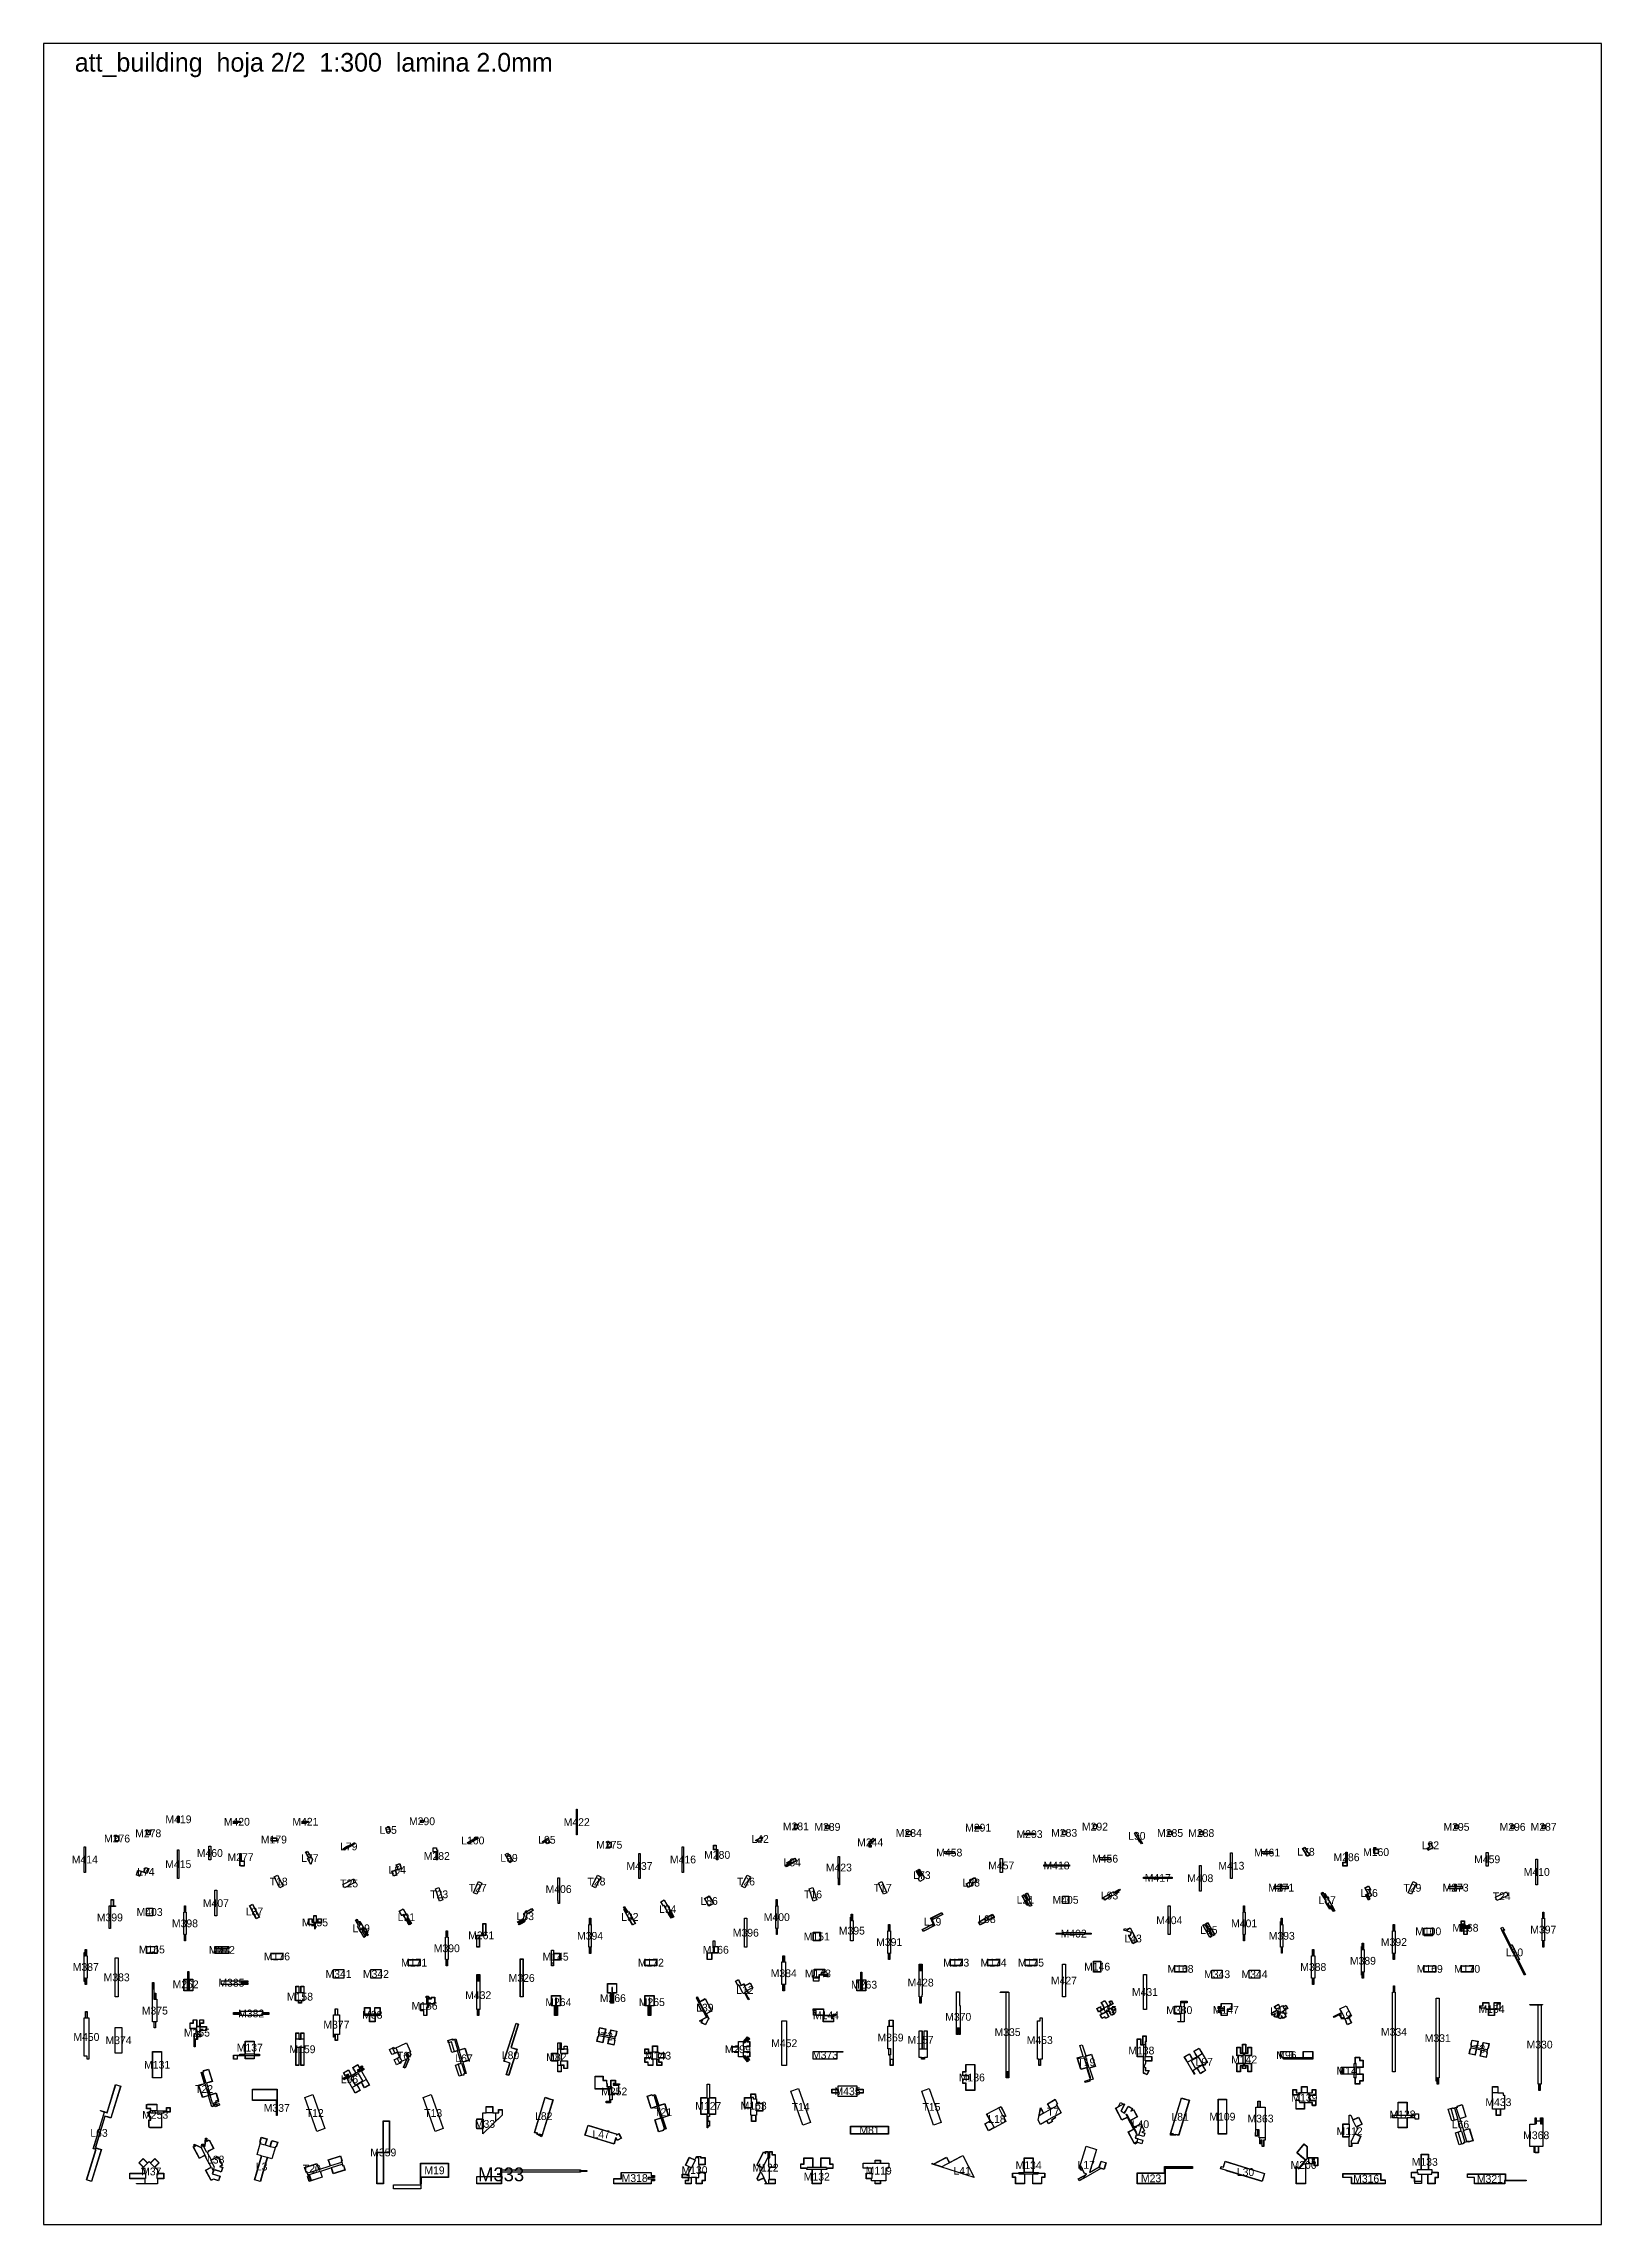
# Model space of a CAD drawing. Header units: millimetres. Extents: x 0 to 500, y 0 to 700.
import ezdxf
from ezdxf.enums import TextEntityAlignment as Align

# ---------------------------------------------------------------- set-up
doc = ezdxf.new("R2010")
doc.units = ezdxf.units.MM
for name, color, linetype in [('CORTE', 1, 'Continuous'), ('GRABADO', 5, 'Continuous'), ('HOJA', 8, 'Continuous')]:
    doc.layers.add(name, color=color, linetype=linetype)

msp = doc.modelspace()

# ---------------------------------------------------------------- texts
at = {"layer": 'GRABADO'}
for s, height, p in [('M278', 2.5, (33.58, 125.54)), ('M419', 2.5, (43.28, 130.02)), ('M420', 2.5, (62.02, 129.24)), ('M421', 2.5, (84.02, 129.24)), ('L65', 2.5, (110.59, 126.63)), ('M290', 2.5, (121.46, 129.4)), ('M422', 2.5, (171.11, 129.12)), ('M281', 2.5, (241.46, 127.74)), ('M289', 2.5, (251.57, 127.58)), ('M284', 2.5, (277.7, 125.63)), ('M291', 2.5, (299.96, 127.34)), ('M293', 2.5, (316.46, 125.27)), ('M283', 2.5, (327.57, 125.68)), ('M292', 2.5, (337.46, 127.68)), ('L90', 2.5, (350.89, 124.72)), ('M285', 2.5, (361.57, 125.63)), ('M288', 2.5, (371.57, 125.61)), ('M295', 2.5, (453.5, 127.6)), ('M296', 2.5, (471.5, 127.6)), ('M287', 2.5, (481.46, 127.62)), ('M276', 2.5, (23.57, 123.85)), ('M460', 2.5, (53.35, 119.2)), ('M277', 2.5, (63.2, 117.87)), ('M179', 2.5, (73.91, 123.53)), ('L79', 2.5, (97.94, 121.32)), ('M282', 2.5, (126.2, 118.25)), ('L100', 2.5, (137.77, 123.23)), ('L95', 2.5, (161.56, 123.45)), ('M275', 2.5, (181.57, 121.86)), ('M280', 2.5, (216.2, 118.6)), ('L42', 2.5, (229.97, 123.72)), ('M244', 2.5, (265.3, 122.63)), ('M458', 2.5, (290.7, 119.35)), ('M461', 2.5, (392.7, 119.35)), ('L78', 2.5, (405.19, 119.6)), ('M286', 2.5, (418.2, 117.84)), ('M160', 2.5, (427.69, 119.5)), ('L22', 2.5, (445.12, 121.68)), ('M414', 2.5, (13.23, 117.12)), ('L74', 2.5, (32.81, 113.18)), ('M415', 2.5, (43.22, 115.62)), ('L77', 2.5, (85.45, 117.57)), ('L64', 2.5, (113.48, 113.83)), ('L99', 2.5, (149.38, 117.64)), ('M437', 2.5, (191.25, 115.04)), ('M416', 2.5, (205.22, 117.12)), ('L84', 2.5, (240.28, 116.2)), ('M423', 2.5, (255.25, 114.54)), ('L73', 2.5, (281.91, 112.11)), ('M457', 2.5, (307.38, 115.2)), ('M418', 2.5, (325.12, 115.2)), ('M456', 2.5, (340.7, 117.38)), ('M417', 2.5, (357.62, 111.21)), ('M408', 2.5, (371.26, 111.12)), ('M413', 2.5, (381.23, 115.12)), ('M459', 2.5, (463.35, 117.2)), ('M410', 2.5, (479.25, 113.12)), ('T18', 2.5, (75.45, 110.05)), ('T25', 2.5, (98.05, 109.45)), ('T23', 2.5, (126.97, 105.94)), ('T27', 2.5, (139.34, 108.02)), ('M406', 2.5, (165.3, 107.62)), ('T28', 2.5, (177.45, 110.05)), ('L86', 2.5, (213.6, 103.8)), ('T26', 2.5, (225.45, 110.05)), ('T16', 2.5, (246.97, 105.94)), ('T17', 2.5, (269.34, 108.02)), ('L88', 2.5, (297.75, 109.7)), ('L21', 2.5, (315.11, 104.21)), ('M405', 2.5, (328.02, 104.18)), ('L93', 2.5, (342.13, 105.55)), ('M271', 2.5, (397.21, 108.1)), ('L87', 2.5, (411.97, 104.08)), ('L76', 2.5, (425.45, 106.37)), ('T29', 2.5, (439.34, 108.02)), ('M273', 2.5, (453.21, 108.1)), ('T24', 2.5, (468.02, 105.34)), ('M399', 2.5, (21.26, 98.53)), ('M403', 2.5, (34.02, 100.26)), ('M407', 2.5, (55.3, 103.12)), ('L37', 2.5, (67.67, 100.42)), ('M155', 2.5, (87.1, 96.93)), ('L91', 2.5, (116.43, 98.59)), ('L83', 2.5, (154.6, 98.92)), ('L92', 2.5, (188.16, 98.67)), ('L94', 2.5, (200.32, 101.2)), ('M400', 2.5, (235.33, 98.62)), ('L19', 2.5, (285.35, 97.15)), ('L98', 2.5, (302.8, 97.98)), ('M404', 2.5, (361.32, 97.62)), ('M398', 2.5, (45.36, 96.62)), ('L89', 2.5, (101.93, 95.04)), ('M261', 2.5, (140.46, 92.77)), ('M394', 2.5, (175.4, 92.62)), ('M396', 2.5, (225.38, 93.62)), ('M151', 2.5, (248.16, 92.4)), ('M395', 2.5, (259.42, 94.28)), ('M391', 2.5, (271.41, 90.62)), ('M402', 2.5, (330.62, 93.33)), ('L43', 2.5, (349.69, 91.77)), ('L85', 2.5, (374.01, 94.47)), ('M401', 2.5, (385.33, 96.62)), ('M393', 2.5, (397.4, 92.62)), ('M392', 2.5, (433.4, 90.62)), ('M100', 2.5, (444.43, 94.07)), ('M268', 2.5, (456.37, 95.21)), ('M397', 2.5, (481.36, 94.62)), ('M165', 2.5, (34.74, 88.25)), ('M272', 2.5, (57.21, 88.1)), ('M176', 2.5, (74.91, 86.01)), ('M171', 2.5, (118.91, 84.02)), ('M390', 2.5, (129.41, 88.62)), ('M145', 2.5, (164.34, 85.93)), ('M172', 2.5, (194.91, 84.01)), ('M166', 2.5, (215.74, 88.15)), ('M173', 2.5, (292.91, 84.01)), ('M174', 2.5, (304.91, 84.01)), ('M175', 2.5, (316.91, 84.01)), ('M146', 2.5, (338.16, 82.74)), ('M389', 2.5, (423.46, 84.62)), ('L10', 2.5, (472.1, 87.31)), ('M387', 2.5, (13.52, 82.62)), ('M383', 2.5, (23.44, 79.3)), ('M262', 2.5, (45.58, 77.06)), ('M385', 2.5, (60.28, 77.57)), ('M341', 2.5, (94.66, 80.38)), ('M342', 2.5, (106.66, 80.38)), ('M326', 2.5, (153.44, 79.1)), ('M384', 2.5, (237.56, 80.62)), ('M148', 2.5, (248.52, 80.55)), ('M263', 2.5, (263.35, 76.94)), ('M428', 2.5, (281.5, 77.61)), ('M427', 2.5, (327.5, 78.26)), ('M168', 2.5, (364.91, 82.02)), ('M343', 2.5, (376.66, 80.3)), ('M344', 2.5, (388.66, 80.3)), ('M388', 2.5, (407.52, 82.62)), ('M169', 2.5, (444.91, 82.02)), ('M170', 2.5, (456.91, 82.02)), ('M158', 2.5, (82.28, 73.1)), ('M156', 2.5, (122.28, 70.16)), ('M432', 2.5, (139.5, 73.58)), ('M264', 2.5, (165.22, 71.33)), ('M266', 2.5, (182.72, 72.62)), ('M265', 2.5, (195.22, 71.33)), ('L39', 2.5, (212.25, 69.56)), ('L12', 2.5, (225.11, 75.24)), ('L45', 2.5, (341.68, 68.88)), ('M431', 2.5, (353.5, 74.58)), ('M380', 2.5, (364.52, 68.78)), ('M147', 2.5, (379.46, 68.88)), ('M154', 2.5, (464.73, 69.1)), ('M375', 2.5, (35.7, 68.62)), ('M382', 2.5, (66.62, 67.7)), ('M377', 2.5, (93.98, 64.11)), ('M38', 2.5, (105.52, 67.28)), ('M144', 2.5, (251.11, 67.1)), ('M370', 2.5, (293.57, 66.62)), ('L44', 2.5, (396.51, 68.37)), ('L9', 2.5, (417.87, 67.11)), ('M334', 2.5, (433.42, 61.78)), ('M450', 2.5, (13.73, 60.15)), ('M374', 2.5, (24.05, 59.11)), ('M255', 2.5, (49.21, 61.54)), ('M137', 2.5, (66.17, 56.74)), ('M159', 2.5, (83.08, 56.21)), ('T2', 2.5, (180.77, 60.36)), ('M299', 2.5, (222.83, 56.23)), ('M452', 2.5, (237.73, 58.15)), ('M369', 2.5, (271.83, 59.98)), ('M157', 2.5, (281.48, 59.25)), ('M335', 2.5, (309.4, 61.71)), ('M453', 2.5, (319.73, 59.15)), ('M138', 2.5, (352.34, 55.8)), ('M331', 2.5, (447.47, 59.78)), ('T3', 2.5, (460.77, 56.36)), ('M330', 2.5, (480.17, 57.71)), ('M131', 2.5, (36.44, 51.23)), ('T6', 2.5, (115.34, 54.14)), ('L67', 2.5, (134.94, 53.32)), ('L80', 2.5, (149.87, 54.29)), ('M82', 2.5, (164.57, 53.66)), ('M143', 2.5, (197.22, 54.16)), ('M373', 2.5, (250.81, 54.41)), ('T19', 2.5, (334.69, 52.08)), ('L97', 2.5, (372.52, 52.17)), ('M142', 2.5, (385.34, 52.93)), ('M96', 2.5, (398.9, 54.33)), ('M141', 2.5, (419.17, 49.33)), ('T22', 2.5, (51.51, 43.44)), ('L96', 2.5, (98.17, 46.57)), ('M252', 2.5, (183.14, 42.67)), ('M435', 2.5, (258.04, 42.73)), ('M136', 2.5, (297.94, 47.16)), ('M253', 2.5, (35.82, 35.16)), ('M337', 2.5, (74.84, 37.38)), ('T12', 2.5, (87.05, 35.74)), ('T13', 2.5, (125.05, 35.74)), ('L82', 2.5, (160.53, 34.75)), ('T21', 2.5, (198.85, 36.03)), ('M127', 2.5, (213.34, 38.02)), ('M153', 2.5, (227.9, 38.09)), ('T14', 2.5, (242.97, 37.71)), ('T15', 2.5, (284.97, 37.71)), ('L18', 2.5, (305.99, 33.82)), ('T7', 2.5, (324.07, 36.2)), ('L81', 2.5, (364.77, 34.53)), ('M109', 2.5, (378.36, 34.58)), ('M363', 2.5, (390.59, 33.97)), ('M139', 2.5, (404.67, 40.69)), ('M128', 2.5, (436.17, 35.3)), ('M433', 2.5, (466.94, 39.23)), ('L63', 2.5, (17.78, 29.37)), ('M33', 2.5, (141.66, 32.25)), ('L47', 2.5, (178.95, 28.9)), ('M81', 2.5, (265.09, 30.26)), ('L40', 2.5, (352.04, 32.15)), ('M112', 2.5, (419.18, 29.89)), ('L66', 2.5, (454.77, 32.09)), ('M368', 2.5, (479.08, 28.61)), ('L38', 2.5, (55.23, 20.78)), ('M359', 2.5, (109.02, 23.1)), ('M133', 2.5, (443.31, 20.06)), ('M37', 2.5, (34.56, 16.99)), ('L3', 2.5, (69.98, 18.55)), ('T20', 2.5, (86.07, 17.89)), ('M19', 2.5, (125.47, 17.35)), ('M333', 4.417, (146.84, 16.06)), ('M318', 2.5, (189.71, 14.86)), ('M130', 2.5, (208.92, 17.42)), ('M122', 2.5, (231.71, 18.2)), ('M132', 2.5, (248.17, 15.31)), ('M119', 2.5, (268.03, 17.25)), ('L41', 2.5, (294.81, 17.21)), ('M134', 2.5, (316.17, 19)), ('L17', 2.5, (334.65, 19.13)), ('M23', 2.5, (355.47, 14.78)), ('L30', 2.5, (385.78, 16.8)), ('M200', 2.5, (404.43, 19.08)), ('M316', 2.5, (424.52, 14.65)), ('M321', 2.5, (464.22, 14.6))]:
    msp.add_text(s, height=height, dxfattribs=at).set_placement(p, align=Align.MIDDLE_CENTER)
at = {"layer": 'HOJA'}
msp.add_text('att_building  hoja 2/2  1:300  lamina 2.0mm', height=6, dxfattribs=at).set_placement((10, 691))

# ---------------------------------------------------------------- linework, layer by layer
at = {"layer": 'CORTE'}
for points in [[(171, 133.24), (171.22, 133.24), (171.22, 125), (171, 125), (171, 133.24)], [(33, 125), (33, 126.51), (34.41, 126.51), (34.41, 126.09), (34.15, 126.09), (34.15, 125), (33, 125)], [(43.55, 131.04), (43.55, 129), (43, 129), (43, 131.04), (43.2, 131.04), (43.55, 131.04)], [(63.04, 129), (61, 129), (61, 129.48), (63.04, 129.48), (63.04, 129)], [(85.04, 129.48), (85.04, 129), (83, 129), (83, 129.48), (85.04, 129.48)], [(109.81, 127.14), (109.81, 127.14), (109.76, 127.29), (109.86, 127.32), (110.89, 127.64), (111.36, 126.11), (110.24, 125.76), (109.81, 127.14)], [(121.92, 129.8), (121.92, 129), (121, 129), (121, 129.8), (121.92, 129.8)], [(241, 127), (241, 128.48), (241.92, 128.48), (241.92, 127), (241, 127)], [(252.15, 128.16), (252.15, 127), (251, 127), (251, 128.16), (252.15, 128.16)], [(278.41, 126.26), (278.41, 125), (277, 125), (277, 126.26), (278.41, 126.26)], [(299, 127), (299, 127.68), (300.92, 127.68), (300.92, 127), (299, 127)], [(328.15, 126.36), (328.15, 125), (327, 125), (327, 126.36), (328.15, 126.36)], [(337.92, 128.36), (337.92, 127), (337, 127), (337, 128.36), (337.92, 128.36)], [(362.15, 126.26), (362.15, 125), (361, 125), (361, 126.26), (362.15, 126.26)], [(372.15, 126.21), (372.15, 125), (371, 125), (371, 126.21), (372.15, 126.21)], [(454.01, 128.21), (454.01, 127), (453, 127), (453, 128.21), (454.01, 128.21)], [(471, 127), (471, 128.2), (472.01, 128.2), (472.01, 127), (471, 127)], [(481.92, 128.24), (481.92, 127), (481, 127), (481, 128.24), (481.92, 128.24)], [(13, 121.24), (13.46, 121.24), (13.46, 113), (13, 113), (13, 121.24)], [(24.15, 124.7), (24.15, 123), (23, 123), (23, 124.7), (24.15, 124.7)], [(43, 111), (43, 120.24), (43.44, 120.24), (43.44, 111), (43, 111)], [(53.69, 117), (53, 117), (53, 121.4), (53.69, 121.4), (53.69, 117)], [(63, 119.09), (63.41, 119.09), (63.41, 116.65), (64.41, 116.65), (64.41, 115), (63.26, 115), (63.26, 115.11), (63, 115.11), (63, 119.09)], [(74.82, 124.06), (74.82, 123), (73, 123), (73, 124.06), (74.82, 124.06)], [(84.5, 118.73), (84.1, 119.43), (84.75, 119.81), (85.28, 118.88), (86.28, 117.15), (85.77, 115.49), (84.65, 117.44), (85.09, 117.7), (84.63, 118.5), (84.5, 118.73)], [(97.32, 120.63), (96.39, 120.1), (96.1, 120.6), (96.56, 120.87), (97.03, 121.14), (97.9, 121.64), (97.97, 121.51), (98.77, 121.97), (99.7, 122.51), (99.92, 122.13), (99.04, 121.63), (99.04, 121.63), (97.32, 120.63)], [(126, 117), (126, 119.5), (125, 119.5), (125, 120.91), (126.15, 120.91), (126.15, 120.26), (126.41, 120.26), (126.41, 117), (126, 117)], [(137.03, 123.14), (137.36, 123.33), (137.42, 123.37), (137.53, 123.43), (137.55, 123.38), (137.75, 123.49), (137.72, 123.54), (137.83, 123.6), (137.83, 123.6), (138.22, 123.83), (139.05, 124.31), (139.15, 124.36), (139.44, 123.86), (138.51, 123.32), (137.82, 122.92), (137.82, 122.92), (136.39, 122.1), (136.1, 122.61), (137.03, 123.14)], [(149.08, 117.03), (148.1, 118.73), (148.91, 119.2), (149.3, 118.52), (149.3, 118.52), (149.46, 118.25), (149.63, 118.34), (150.6, 116.66), (149.61, 116.1), (149.08, 117.03)], [(160.1, 122.92), (161.84, 123.92), (162.6, 122.6), (161.72, 122.1), (161.21, 122.98), (160.35, 122.48), (160.1, 122.92)], [(182.15, 122.72), (182.15, 121), (181, 121), (181, 122.72), (182.15, 122.72)], [(191, 119.07), (191.49, 119.07), (191.49, 111), (191, 111), (191, 119.07)], [(205, 121.24), (205.43, 121.24), (205.43, 113), (205, 113), (205, 121.24)], [(216, 120.2), (215, 120.2), (215, 121.69), (215.92, 121.69), (215.92, 120.35), (216.41, 120.35), (216.41, 117), (216, 117), (216, 120.2)], [(230.88, 124.16), (229.99, 122.46), (229.86, 122.71), (229.7, 122.63), (228.46, 123.27), (230.51, 124.36), (230.88, 124.16)], [(265, 122.73), (265, 122.73), (265, 122.87), (265.49, 123.29), (265.52, 123.32), (266.31, 123.99), (266.87, 123.34), (265.92, 122.53), (265.92, 123.08), (265.61, 123.08), (265.61, 122.26), (265.33, 122.03), (265.61, 121.71), (265.61, 121.08), (265, 121.08), (265, 122.73)], [(289, 119), (289, 119.69), (292.4, 119.69), (292.4, 119), (289, 119)], [(317.92, 125), (315, 125), (315, 125.55), (317.92, 125.55), (317.92, 125)], [(351.79, 123.66), (351.89, 123.72), (352.71, 122.29), (352.38, 122.1), (351.84, 123.03), (351.38, 123.83), (351.31, 123.79), (351.96, 122.66), (351.83, 122.59), (350.1, 125.61), (350.52, 125.85), (351.79, 123.66)], [(381.46, 111), (381, 111), (381, 119.24), (381.46, 119.24), (381.46, 111)], [(394.4, 119), (391, 119), (391, 119.69), (394.4, 119.69), (394.4, 119)], [(406.39, 118.55), (405.6, 118.1), (405.06, 119.03), (404.64, 119.77), (404.1, 120.7), (404.78, 121.1), (405.78, 119.37), (405.89, 119.43), (406.39, 118.55)], [(417, 115), (417, 116.24), (418, 116.24), (418, 119.44), (418.41, 119.44), (418.41, 115), (417, 115)], [(427, 120), (427, 120), (427, 120.98), (427.15, 120.98), (427.15, 120.95), (427.59, 120.95), (427.59, 120.38), (428.11, 120.38), (428.11, 120.56), (428.38, 120.56), (428.38, 120.08), (428.38, 119), (427, 119), (427, 120)], [(444.41, 120.04), (444.04, 120.78), (444.93, 121.23), (444.47, 122.12), (445.14, 122.46), (445.97, 120.83), (445.37, 120.52), (444.5, 120.08), (444.41, 120.04)], [(463.69, 115), (463, 115), (463, 119.4), (463.69, 119.4), (463.69, 115)], [(29.93, 112.06), (29.76, 112.11), (30.27, 113.73), (31.29, 113.41), (32.18, 113.13), (32.64, 114.6), (33.76, 114.25), (33.26, 112.63), (32.23, 112.95), (31.35, 113.23), (30.89, 111.76), (30.79, 111.79), (29.93, 112.06)], [(74.04, 111.53), (75.09, 112.07), (76.87, 108.57), (75.82, 108.04), (74.04, 111.53)], [(111.76, 113.37), (112.79, 113.7), (113.67, 113.97), (113.21, 115.44), (114.33, 115.8), (114.84, 114.18), (112.93, 113.58), (113.39, 112.11), (112.27, 111.76), (111.76, 113.37)], [(177.09, 108.04), (176.04, 108.57), (177.82, 112.07), (178.87, 111.53), (177.09, 108.04)], [(225.09, 108.04), (224.04, 108.57), (225.82, 112.07), (226.87, 111.53), (225.09, 108.04)], [(239.24, 115.19), (238.42, 114.72), (238.1, 115.28), (239.83, 116.28), (239.66, 116.58), (238.53, 115.93), (238.45, 116.06), (240.19, 117.06), (241.12, 117.6), (241.66, 116.66), (241.59, 116.62), (240.73, 116.13), (239.93, 115.67), (239.96, 115.61), (239.24, 115.19), (239.24, 115.19)], [(255, 118.07), (255.49, 118.07), (255.49, 109), (255.11, 109), (255.11, 111), (255, 111), (255, 118.07)], [(281.12, 111.69), (280.1, 113.46), (280.51, 113.7), (281.39, 112.17), (281.51, 111.96), (281.66, 112.05), (281.39, 112.52), (280.67, 113.79), (281.08, 114.03), (281.91, 112.59), (282.58, 111.42), (282.37, 110.72), (281.29, 110.1), (280.86, 110.84), (281.12, 111.69)], [(307, 113), (307, 117.4), (307.76, 117.4), (307.76, 113), (307, 113)], [(321, 115), (321, 115.39), (329.24, 115.39), (329.24, 115), (321, 115)], [(339, 117), (339, 117.76), (342.4, 117.76), (342.4, 117), (339, 117)], [(371.53, 107), (371, 107), (371, 115.24), (371.53, 115.24), (371.53, 107)], [(479.51, 117.24), (479.51, 109), (479, 109), (479, 117.24), (479.51, 117.24)], [(55.6, 99), (55, 99), (55, 107.24), (55.6, 107.24), (55.6, 99)], [(96.57, 108.04), (96.04, 109.09), (99.53, 110.87), (100.07, 109.82), (96.57, 108.04)], [(127.05, 103.77), (125.77, 107.75), (126.9, 108.11), (128.17, 104.13), (127.05, 103.77)], [(139.05, 105.98), (137.98, 106.47), (139.62, 110.07), (140.7, 109.58), (139.05, 105.98)], [(165.6, 103), (165.19, 103), (165.19, 104), (165, 104), (165, 111.24), (165.6, 111.24), (165.6, 103)], [(212.54, 103.83), (212.54, 103.83), (212.1, 104.59), (213.66, 105.49), (214.2, 104.56), (214.66, 103.76), (214.66, 103.76), (215.1, 103), (213.53, 102.1), (213, 103.03), (212.54, 103.83)], [(247.05, 103.77), (245.77, 107.75), (246.9, 108.11), (248.17, 104.13), (247.05, 103.77)], [(267.98, 109.58), (269.05, 110.07), (270.7, 106.47), (269.62, 105.98), (267.98, 109.58)], [(297.72, 108.63), (297.19, 108.33), (296.79, 108.1), (296.1, 109.31), (297.46, 110.09), (297.61, 110.18), (297.39, 110.55), (298.82, 111.37), (299.52, 110.16), (298.85, 109.78), (298.59, 109.63), (297.78, 109.17), (298, 108.79), (297.72, 108.63)], [(314.79, 104.03), (314.79, 104.03), (314.04, 105.5), (314.7, 105.84), (315.61, 104.06), (316.01, 104.26), (315.59, 105.09), (315.3, 105.67), (315.11, 106.05), (315.77, 106.39), (316.26, 105.43), (316.77, 104.43), (316.24, 104.16), (316.66, 103.33), (317.15, 102.38), (316.48, 102.04), (316.11, 102.75), (315.99, 102.99), (315.57, 103.82), (315.17, 103.61), (315.76, 102.45), (315.62, 102.39), (314.79, 104.03)], [(329.04, 103), (327, 103), (327, 105.36), (329.04, 105.36), (329.04, 103)], [(340.1, 104.93), (342.57, 106.36), (342.57, 106.36), (343.46, 106.87), (343.6, 106.63), (344.4, 107.1), (345.33, 107.63), (345.54, 107.27), (344.81, 106.85), (344.61, 106.73), (343.81, 106.27), (343.87, 106.16), (344.99, 106.81), (345.07, 106.68), (342.01, 104.92), (342.01, 104.92), (340.58, 104.1), (340.1, 104.93)], [(362.24, 111), (353, 111), (353, 111.42), (362.24, 111.42), (362.24, 111)], [(395, 108.52), (397, 108.52), (397, 109.21), (397.42, 109.21), (397.42, 108.52), (399.42, 108.52), (399.42, 107.69), (397.42, 107.69), (397.42, 107), (397, 107), (397, 107.69), (395, 107.69), (395, 108.52)], [(413.5, 101.22), (413.5, 101.22), (412.99, 102.11), (412.78, 101.99), (413.16, 101.34), (412.82, 101.14), (411.68, 103.12), (411.93, 103.26), (410.96, 104.95), (410.92, 104.93), (410.1, 106.36), (410.56, 106.63), (411.1, 105.69), (411.56, 104.89), (411.77, 105.01), (411.12, 106.14), (411.25, 106.21), (413.92, 101.58), (414.45, 100.64), (413.99, 100.38), (413.5, 101.22)], [(425.28, 104.1), (424.74, 105.03), (424.3, 105.79), (425.09, 106.24), (424.63, 107.05), (424.1, 107.98), (425.28, 108.66), (425.82, 107.73), (425.91, 107.56), (425.37, 107.25), (425.83, 106.45), (425.92, 106.3), (426.37, 105.52), (425.38, 104.95), (425.72, 104.35), (425.28, 104.1)], [(439.05, 105.98), (437.98, 106.47), (439.62, 110.07), (440.7, 109.58), (439.05, 105.98)], [(455.42, 108.52), (455.42, 107.69), (453.42, 107.69), (453.42, 107), (453, 107), (453, 107.69), (451, 107.69), (451, 108.52), (453, 108.52), (453, 109.21), (453.42, 109.21), (453.42, 108.52), (455.42, 108.52)], [(466.47, 103.98), (465.98, 105.05), (469.58, 106.7), (470.07, 105.62), (466.47, 103.98)], [(21, 102.24), (21.63, 102.24), (21.63, 104.24), (22.41, 104.24), (22.41, 102.24), (23.04, 102.24), (23.04, 102.06), (21.52, 102.06), (21.52, 95), (21, 95), (21, 102.24)], [(33, 99), (33, 101.52), (35.04, 101.52), (35.04, 99), (33, 99)], [(45.52, 91), (45.19, 91), (45.19, 93), (45, 93), (45, 100.24), (45.19, 100.24), (45.19, 102.24), (45.52, 102.24), (45.52, 100.24), (45.71, 100.24), (45.71, 93), (45.52, 93), (45.52, 91)], [(69.29, 98.59), (68.27, 98.05), (66.05, 102.24), (67.07, 102.78), (69.29, 98.59)], [(85, 96.2), (85, 98.12), (86.15, 98.12), (86.15, 97.12), (86.68, 97.12), (86.68, 98.05), (86.68, 99.12), (87.51, 99.12), (87.51, 98.05), (87.51, 97.12), (88.05, 97.12), (88.05, 98.12), (89.2, 98.12), (89.2, 96.74), (88.12, 96.74), (87.2, 96.74), (87.2, 95.66), (87.44, 95.66), (87, 94.77), (87, 96.2), (86.07, 96.2), (85, 96.2)], [(116.82, 97.03), (116.57, 97.46), (115.45, 99.4), (115.03, 99.16), (114.92, 99.1), (114.31, 100.17), (114.23, 100.3), (114.1, 100.53), (115.39, 101.27), (116.18, 99.91), (117.58, 97.47), (118.12, 96.54), (117.78, 96.34), (117.38, 97.03), (117.24, 97.27), (116.78, 98.07), (116.7, 98.03), (117.16, 97.22), (117.7, 96.29), (117.36, 96.1), (116.93, 96.84), (116.93, 96.84), (116.82, 97.03), (116.82, 97.03)], [(154.21, 96.99), (154.21, 96.99), (154.04, 96.89), (153.71, 96.71), (152.66, 96.1), (152.42, 96.51), (153.77, 97.29), (153.78, 97.29), (154.15, 97.51), (154.07, 97.66), (153.99, 97.61), (152.33, 96.66), (152.1, 97.07), (154.03, 98.18), (154.81, 100.74), (154.98, 100.44), (156.71, 101.44), (157.12, 100.74), (155.24, 99.66), (155.2, 99.74), (154.39, 97.1), (154.21, 96.99)], [(175.22, 87), (175.22, 89), (175, 89), (175, 96.24), (175.22, 96.24), (175.22, 98.24), (175.59, 98.24), (175.59, 96.24), (175.8, 96.24), (175.8, 89), (175.59, 89), (175.59, 87), (175.22, 87)], [(188.52, 97.03), (186.2, 101.07), (186.33, 101.14), (186.98, 100.02), (187.09, 100.09), (186.63, 100.89), (186.1, 101.82), (186.47, 102.04), (187.01, 101.1), (187.47, 100.3), (187.72, 100.45), (188.49, 99.1), (188.99, 98.24), (189.93, 96.6), (189.06, 96.1), (188.52, 97.03)], [(200.61, 99.68), (200.61, 99.68), (199.13, 102.25), (198.92, 102.13), (198.31, 103.2), (198.1, 103.56), (199.18, 104.18), (199.97, 102.82), (201.77, 99.68), (202.31, 98.75), (201.93, 98.54), (201.53, 99.22), (201.53, 99.22), (200.93, 100.27), (200.81, 100.2), (201.81, 98.47), (201.43, 98.25), (200.61, 99.68)], [(225, 89), (225, 98.24), (225.75, 98.24), (225.75, 89), (225, 89)], [(235, 95), (235, 102.24), (235.17, 102.24), (235.17, 104.24), (235.49, 104.24), (235.49, 102.24), (235.67, 102.24), (235.67, 95), (235, 95)], [(259.61, 97.56), (259.84, 97.56), (259.84, 91), (259, 91), (259, 98.56), (259.15, 98.56), (259.15, 97.56), (259.23, 97.56), (259.23, 99.56), (259.61, 99.56), (259.61, 97.56)], [(285.09, 97.41), (284.66, 98.26), (288.32, 100.13), (288.64, 99.49), (285.18, 97.72), (285.61, 96.9), (285.65, 96.82), (286.09, 95.94), (282.36, 94.04), (282.04, 94.68), (285.56, 96.48), (285.09, 97.41), (285.09, 97.41)], [(300.65, 96.1), (300.1, 97.06), (301.46, 97.85), (303.09, 98.78), (303.09, 98.78), (304.52, 99.61), (305.07, 98.64), (304.7, 98.42), (304.14, 98.11), (303.39, 97.68), (303.31, 97.83), (302.25, 97.22), (302.33, 97.06), (301.58, 96.63), (300.65, 96.1)], [(361.63, 102.24), (361.63, 93), (361, 93), (361, 102.24), (361.63, 102.24)], [(385.49, 91), (385.17, 91), (385.17, 93), (385, 93), (385, 100.24), (385.17, 100.24), (385.17, 102.24), (385.49, 102.24), (385.49, 100.24), (385.67, 100.24), (385.67, 93), (385.49, 93), (385.49, 91)], [(397, 89), (397, 97.24), (397.15, 97.24), (397.15, 96.24), (397.22, 96.24), (397.22, 98.24), (397.59, 98.24), (397.59, 96.24), (397.8, 96.24), (397.8, 89), (397, 89)], [(481.19, 89), (481.19, 91), (481, 91), (481, 98.24), (481.19, 98.24), (481.19, 100.24), (481.52, 100.24), (481.52, 98.24), (481.71, 98.24), (481.71, 91), (481.52, 91), (481.52, 89), (481.19, 89)], [(102.46, 92.73), (102.46, 92.73), (101.92, 93.66), (100.74, 95.72), (101.09, 95.93), (100.63, 96.73), (100.1, 97.66), (100.59, 97.94), (101.12, 97.01), (101.58, 96.21), (101.81, 96.34), (101.32, 97.2), (101.45, 97.27), (102.84, 94.85), (102.88, 94.87), (103.22, 95.07), (104.04, 93.64), (103.77, 93.48), (104.13, 92.85), (103.79, 92.65), (102.43, 95.02), (102.07, 94.82), (102.44, 94.18), (102.35, 94.13), (102.94, 93.09), (103.21, 92.64), (103.34, 92.4), (102.82, 92.1), (102.46, 92.73)], [(129.6, 83), (129.22, 83), (129.22, 85), (129, 85), (129, 92.24), (129.22, 92.24), (129.22, 94.24), (129.6, 94.24), (129.6, 92.24), (129.82, 92.24), (129.82, 85), (129.6, 85), (129.6, 83)], [(141, 92.84), (141, 96.53), (141.92, 96.53), (141.92, 92.69), (139.92, 92.69), (139.92, 89), (139, 89), (139, 92.84), (141, 92.84)], [(213, 85), (213, 87.2), (215, 87.2), (215, 89.09), (214.89, 89.09), (214.89, 91.06), (215.48, 91.06), (215.48, 89.24), (216.48, 89.24), (216.48, 87.05), (214.48, 87.05), (214.48, 85), (213, 85)], [(247, 93.79), (249.32, 93.79), (249.32, 91), (247, 91), (247, 93.79)], [(271.6, 85), (271.22, 85), (271.22, 87), (271, 87), (271, 94.24), (271.22, 94.24), (271.22, 96.24), (271.6, 96.24), (271.6, 94.24), (271.82, 94.24), (271.82, 87), (271.6, 87), (271.6, 85)], [(325, 93.49), (327, 93.49), (327, 93.67), (334.24, 93.67), (334.24, 93.49), (336.24, 93.49), (336.24, 93.17), (334.24, 93.17), (334.24, 93), (327, 93), (327, 93.17), (325, 93.17), (325, 93.49)], [(348.78, 95.24), (351.12, 90.83), (349.66, 90.05), (348.26, 92.71), (348.32, 92.93), (348.82, 92.79), (349.08, 93.69), (347.75, 94.08), (347.98, 94.82), (348.78, 95.24)], [(375.29, 92.64), (374.75, 93.57), (374.29, 94.37), (373.95, 94.18), (374.41, 93.37), (374.95, 92.44), (374.35, 92.1), (372.92, 94.57), (372.92, 94.57), (372.92, 94.57), (372.92, 94.57), (372.1, 96), (372.7, 96.35), (373.23, 95.42), (373.7, 94.62), (374.04, 94.81), (373.57, 95.61), (373.04, 96.55), (373.64, 96.89), (374.42, 95.53), (375.33, 93.96), (375.89, 92.98), (375.29, 92.64)], [(433.22, 85), (433.22, 87), (433, 87), (433, 94.24), (433.22, 94.24), (433.22, 96.24), (433.59, 96.24), (433.59, 94.24), (433.8, 94.24), (433.8, 87), (433.59, 87), (433.59, 85), (433.22, 85)], [(443, 95.13), (445.85, 95.13), (445.85, 93), (443, 93), (443, 95.13)], [(457.75, 95), (456.88, 95), (456.88, 93), (455.87, 93), (455.87, 95), (455.15, 95), (455.15, 94), (455, 94), (455, 96.35), (455, 97.42), (456.02, 97.42), (456.02, 96.27), (455.38, 96.27), (455.38, 96.25), (456.02, 96.25), (456.02, 95.92), (455.38, 95.92), (455.38, 95.89), (456.02, 95.89), (456.02, 95.42), (456.73, 95.42), (456.73, 95.89), (457.75, 95.89), (457.75, 95)], [(468.94, 94.43), (468.51, 94.21), (470.85, 89.63), (471.27, 89.84), (473.75, 84.99), (473.32, 84.77), (475.66, 80.2), (475.35, 80.04), (468.04, 94.36), (468.78, 94.74), (468.94, 94.43)], [(13.29, 77), (13.29, 79), (13.15, 79), (13.15, 78), (13, 78), (13, 87.24), (13.15, 87.24), (13.15, 86.24), (13.29, 86.24), (13.29, 88.24), (13.74, 88.24), (13.74, 86.24), (14.03, 86.24), (14.03, 79), (13.74, 79), (13.74, 77), (13.29, 77)], [(23.88, 73), (23, 73), (23, 85.6), (23.88, 85.6), (23.88, 73)], [(33, 87), (33, 89.24), (36.48, 89.24), (36.48, 87), (35.33, 87), (35.33, 87.27), (35.04, 87.27), (35.04, 87), (34.44, 87), (34.44, 87.27), (34.15, 87.27), (34.15, 87), (33, 87)], [(55, 87), (55, 87.84), (57, 87.84), (57, 88.37), (55, 88.37), (55, 89.21), (59.42, 89.21), (59.42, 88.37), (57.42, 88.37), (57.42, 87.84), (59.42, 87.84), (59.42, 87), (55, 87)], [(73, 87.01), (76.82, 87.01), (76.82, 85), (73, 85), (73, 87.01)], [(117, 83), (117, 85.04), (118.58, 85.04), (119.17, 85.04), (119.17, 85.04), (120.82, 85.04), (120.82, 83), (117, 83)], [(153, 73), (153, 85.21), (153.88, 85.21), (153.88, 73), (153, 73)], [(165.68, 87.01), (165.68, 84.85), (163.68, 84.85), (163.68, 83), (163, 83), (163, 88.02), (163.68, 88.02), (163.68, 87.01), (165.68, 87.01)], [(196.82, 85.01), (196.82, 83), (195.25, 83), (194.57, 83), (193, 83), (193, 85.01), (196.82, 85.01)], [(237.32, 75), (237.32, 77), (237, 77), (237, 84.24), (237.32, 84.24), (237.32, 86.24), (237.79, 86.24), (237.79, 84.24), (238.12, 84.24), (238.12, 77), (237.79, 77), (237.79, 75), (237.32, 75)], [(291, 85.01), (294.82, 85.01), (294.82, 83), (291, 83), (291, 85.01)], [(303, 83), (303, 85.01), (304.75, 85.01), (305.75, 85.01), (306.82, 85.01), (306.82, 83), (305.07, 83), (304.07, 83), (303, 83)], [(315, 83), (315, 85.01), (317, 85.01), (317, 85.01), (318.82, 85.01), (318.82, 83), (316.82, 83), (316.82, 83), (315, 83)], [(337, 84.49), (339.32, 84.49), (339.32, 81), (337, 81), (337, 84.49)], [(407.74, 77), (407.29, 77), (407.29, 79), (407, 79), (407, 86.24), (407.29, 86.24), (407.29, 88.24), (407.74, 88.24), (407.74, 86.24), (408.03, 86.24), (408.03, 79), (407.74, 79), (407.74, 77)], [(423.25, 79), (423.25, 81), (423.15, 81), (423.15, 80), (423, 80), (423, 89.24), (423.15, 89.24), (423.15, 88.24), (423.25, 88.24), (423.25, 90.24), (423.66, 90.24), (423.66, 88.24), (423.91, 88.24), (423.91, 81), (423.66, 81), (423.66, 79), (423.25, 79)], [(35, 65), (35, 77.59), (35.42, 77.59), (35.42, 72.24), (35.6, 72.24), (35.6, 74.24), (36.07, 74.24), (36.07, 72.24), (36.39, 72.24), (36.39, 65), (35, 65)], [(45, 75), (45, 78.67), (46.15, 78.67), (46.15, 75.45), (46.26, 75.45), (46.26, 81.15), (46.66, 81.15), (46.66, 75.45), (46.77, 75.45), (46.77, 78.67), (47.92, 78.67), (47.92, 75), (45, 75)], [(63.91, 78.14), (63.91, 78.14), (65.56, 78.14), (65.56, 77.66), (63.56, 77.66), (63.56, 77.48), (65.56, 77.48), (65.56, 77), (57, 77), (57, 78.14), (63.91, 78.14)], [(96.32, 79), (93, 79), (93, 81.77), (96.32, 81.77), (96.32, 79)], [(108.32, 79), (105, 79), (105, 81.77), (108.32, 81.77), (108.32, 79)], [(140.01, 80.16), (140.01, 69), (139.72, 69), (139.72, 67), (139.29, 67), (139.29, 69), (139, 69), (139, 80.16), (139.44, 80.16), (139.44, 78.16), (139.57, 78.16), (139.57, 80.16), (140.01, 80.16)], [(181, 74.23), (181, 77.28), (183.92, 77.28), (183.92, 74.23), (182.92, 74.23), (182.92, 71), (182.51, 71), (182.51, 75.98), (182.41, 75.98), (182.41, 71), (182, 71), (182, 74.23), (181, 74.23)], [(226.46, 72.17), (226.19, 72.04), (225.02, 74.33), (224.53, 74.07), (223.15, 76.79), (222.79, 76.6), (222.04, 78.07), (223.02, 78.58), (223.47, 77.71), (223.51, 77.62), (223.93, 76.79), (224.75, 77.21), (225.04, 76.63), (225.87, 77.05), (226.83, 77.54), (227.64, 75.94), (226.69, 75.45), (225.86, 75.03), (226.23, 74.3), (225.55, 73.96), (226.17, 72.75), (226.46, 72.17)], [(250.7, 80.77), (249.7, 80.77), (249.7, 80.32), (251.7, 80.32), (251.7, 79.57), (250.55, 79.57), (250.55, 79.97), (248.92, 79.97), (248.92, 79), (247, 79), (247, 79.92), (247.34, 79.92), (247.34, 81.92), (250.7, 81.92), (250.7, 80.77)], [(261, 75), (261, 78.54), (262.15, 78.54), (262.15, 75.34), (262.26, 75.34), (262.26, 81), (262.66, 81), (262.66, 75.34), (262.77, 75.34), (262.77, 78.54), (263.92, 78.54), (263.92, 75), (261, 75)], [(282.01, 73.71), (281.84, 73.71), (281.84, 73), (281.72, 73), (281.72, 71), (281.29, 71), (281.29, 73), (281, 73), (281, 83.51), (281.44, 83.51), (281.44, 81.51), (281.57, 81.51), (281.57, 83.51), (282.01, 83.51), (282.01, 73.71)], [(327, 73), (327, 83.51), (328.01, 83.51), (328.01, 73), (327, 73)], [(353, 69), (353, 80.16), (354.01, 80.16), (354.01, 69), (353, 69)], [(363, 81), (363, 83.04), (365, 83.04), (365, 83.04), (366.82, 83.04), (366.82, 81), (364.82, 81), (364.82, 81), (363, 81)], [(375, 79), (375, 81.59), (378.32, 81.59), (378.32, 79), (375, 79)], [(390.32, 79), (387, 79), (387, 81.59), (390.32, 81.59), (390.32, 79)], [(444.82, 81), (444.82, 81), (443, 81), (443, 83.04), (445, 83.04), (445, 83.04), (446.82, 83.04), (446.82, 81), (444.82, 81)], [(455, 83.04), (458.82, 83.04), (458.82, 81), (455, 81), (455, 83.04)], [(81, 74.79), (81, 74.79), (81, 75.36), (81, 76.44), (81.95, 76.44), (81.95, 75.69), (81.95, 74.44), (82.6, 74.44), (82.6, 76.44), (83.55, 76.44), (83.55, 74.86), (83.55, 71.75), (82.75, 71.75), (82.75, 71), (81.8, 71), (81.8, 71.75), (81, 71.75), (81, 74.79)], [(122, 67), (122, 68.58), (121, 68.58), (121, 70.82), (123, 70.82), (123, 72.76), (122.8, 72.76), (122.8, 73.23), (123.55, 73.23), (123.55, 72.91), (123.75, 72.91), (123.75, 72.48), (124.4, 72.48), (124.4, 72.91), (125.55, 72.91), (125.55, 70.67), (123.55, 70.67), (123.55, 69.65), (122.95, 69.65), (122.95, 67), (122, 67)], [(165.92, 73.46), (165.92, 70.13), (164.92, 70.13), (164.92, 67), (164.51, 67), (164.51, 72.53), (164.41, 72.53), (164.41, 67), (164, 67), (164, 70.13), (163, 70.13), (163, 73.46), (165.92, 73.46)], [(195.92, 73.46), (195.92, 70.13), (194.92, 70.13), (194.92, 67), (194.51, 67), (194.51, 72.53), (194.41, 72.53), (194.41, 67), (194, 67), (194, 70.13), (193, 70.13), (193, 73.46), (195.92, 73.46)], [(212.54, 64.28), (212.41, 64.03), (211.05, 64.73), (211.43, 65.47), (210.7, 65.08), (210.55, 65.36), (212.77, 66.53), (211.71, 68.54), (211.26, 68.3), (210.05, 70.58), (210.51, 70.82), (209.59, 72.56), (209.76, 73.14), (210.61, 71.54), (211.42, 71.97), (212.37, 72.47), (214.48, 68.48), (213.53, 67.98), (212.72, 67.55), (213.55, 65.98), (213.43, 65.75), (213.33, 65.8), (212.54, 64.28), (212.54, 64.28)], [(294.14, 62.65), (294.14, 62.65), (294.14, 61), (293.66, 61), (293.66, 62.08), (293.66, 63), (293.48, 63), (293.48, 62.08), (293.48, 61), (293, 61), (293, 62.58), (293, 74.6), (293.94, 74.6), (293.94, 70.24), (294.14, 70.24), (294.14, 62.65)], [(309.36, 47), (308.98, 47), (308.98, 48), (308.98, 48), (308.98, 74.42), (307, 74.42), (307, 74.57), (309.81, 74.57), (309.81, 47), (309.44, 47), (309.44, 49), (309.36, 49), (309.36, 47)], [(343.78, 69.79), (342.67, 69.22), (343.58, 67.44), (342.73, 67), (342.24, 67.96), (341.82, 68.78), (341.01, 68.37), (341.44, 67.55), (341.93, 66.59), (340.85, 66.04), (340.58, 66.57), (339.69, 66.11), (339.1, 67.27), (340.05, 67.76), (340.88, 68.19), (340.42, 69.08), (339.59, 68.66), (338.64, 68.17), (338.04, 69.33), (339.06, 69.86), (339.54, 68.98), (340.45, 69.49), (340.01, 70.29), (339.98, 70.35), (339.49, 71.24), (340.66, 71.88), (341.18, 70.94), (341.63, 70.13), (342.54, 70.64), (342.06, 71.5), (342.73, 71.85), (343.28, 70.78), (342.32, 70.29), (341.5, 69.86), (341.91, 69.06), (342.73, 69.48), (343.69, 69.97), (343.78, 69.79)], [(367.04, 71.66), (367.04, 71.07), (366.04, 71.07), (366.04, 65), (364, 65), (364, 65.15), (365, 65.15), (365, 67.47), (363, 67.47), (363, 70.09), (365, 70.09), (365, 71.66), (367.04, 71.66)], [(379.92, 67), (378, 67), (378, 68), (377, 68), (377, 68.75), (379, 68.75), (379, 69.2), (377, 69.2), (377, 69.95), (378, 69.95), (378, 70.95), (381.35, 70.95), (381.35, 69), (379.92, 69), (379.92, 67)], [(395.8, 66.4), (395, 66.65), (395.26, 67.5), (394.48, 67.07), (394.08, 67.8), (395.02, 68.32), (395.83, 68.77), (395.57, 69.23), (395.48, 69.18), (395.11, 69.85), (395.03, 69.99), (396.34, 70.66), (396.39, 70.56), (396.84, 69.75), (397.75, 70.25), (397.93, 69.9), (398.82, 70.35), (399.37, 69.28), (398.48, 68.83), (398.52, 68.75), (397.9, 68.41), (398.34, 67.6), (398.86, 66.66), (397.81, 66.08), (397.37, 66.86), (397.11, 66), (396.31, 66.25), (396.63, 67.28), (396.9, 68.16), (396.38, 68.32), (396.11, 67.43), (395.8, 66.4)], [(418, 65.06), (418.07, 65.1), (417.39, 66.43), (416.64, 66.05), (415.99, 67.31), (415.03, 66.82), (414.99, 66.81), (414.21, 66.41), (414.04, 66.74), (416.57, 68.04), (416, 69.14), (418.07, 70.2), (419.75, 66.91), (418.93, 66.49), (419.35, 65.66), (419.84, 64.71), (418.52, 64.04), (418, 65.06)], [(433, 74.57), (433.23, 74.57), (433.23, 76.57), (433.6, 76.57), (433.6, 74.57), (433.83, 74.57), (433.83, 49), (433, 49), (433, 74.57)], [(447.94, 47), (447.68, 47), (447.68, 45), (447.26, 45), (447.26, 47), (447.15, 47), (447.15, 46), (447, 46), (447, 72.57), (447.94, 72.57), (447.94, 47)], [(463.77, 69), (463, 69), (463, 69.36), (461, 69.36), (461, 70.2), (462, 70.2), (462, 71.2), (463.92, 71.2), (463.92, 69.2), (465.55, 69.2), (465.55, 71.2), (467.47, 71.2), (467.47, 70.68), (466.47, 70.68), (466.47, 69), (465.7, 69), (465.7, 67), (463.77, 67), (463.77, 69)], [(481.06, 70.42), (480.64, 70.42), (480.64, 45), (480.38, 45), (480.38, 43), (479.97, 43), (479.97, 45), (479.7, 45), (479.7, 70.42), (477, 70.42), (477, 70.57), (481.06, 70.57), (481.06, 70.42)], [(14.02, 66.3), (14.46, 66.3), (14.46, 53), (14, 53), (14, 54), (13, 54), (13, 66.3), (13.44, 66.3), (13.44, 68.3), (14.02, 68.3), (14.02, 66.3)], [(23, 55), (23, 63.21), (25.11, 63.21), (25.11, 55), (23, 55)], [(51.28, 65.68), (51.28, 64.5), (50.28, 64.5), (50.28, 63.5), (52.28, 63.5), (52.28, 62.19), (50.83, 62.19), (50.83, 62.44), (50.79, 62.44), (50.79, 62.19), (50.46, 62.19), (50.46, 62.44), (50.42, 62.44), (50.42, 62.19), (50.28, 62.19), (50.28, 61.85), (49.42, 61.85), (49.42, 61.17), (50.42, 61.17), (50.42, 60.19), (49.42, 60.19), (49.42, 59.36), (48.68, 59.36), (48.68, 57), (48.35, 57), (48.35, 61.23), (49, 61.23), (49, 62.79), (47, 62.79), (47, 64.65), (48, 64.65), (48, 65.68), (49.19, 65.68), (49.19, 64.58), (49.19, 63.62), (50.09, 63.62), (50.09, 65.68), (51.28, 65.68)], [(61, 67.42), (61, 67.98), (63, 67.98), (63, 68.4), (70.24, 68.4), (70.24, 67.98), (72.24, 67.98), (72.24, 67.42), (70.24, 67.42), (70.24, 67), (63, 67), (63, 67.42), (61, 67.42)], [(93.6, 59), (93.6, 61), (93.15, 61), (93.15, 60.08), (93, 60.08), (93, 67.21), (93.6, 67.21), (93.6, 69.21), (94.35, 69.21), (94.35, 67.21), (94.95, 67.21), (94.95, 61), (94.35, 61), (94.35, 59), (93.6, 59)], [(104.63, 67), (103, 67), (103, 68.2), (103, 69.57), (104.78, 69.57), (104.78, 68.49), (104.78, 67.57), (106.26, 67.57), (106.26, 68.49), (106.26, 69.57), (108.04, 69.57), (108.04, 67.99), (108.04, 67), (106.41, 67), (106.41, 65), (104.63, 65), (104.63, 67)], [(147.91, 52.31), (147.77, 52.35), (151.63, 64.54), (152.43, 64.29), (150.06, 56.83), (150.94, 56.55), (151.97, 56.22), (149.29, 47.77), (148.49, 48.02), (149.67, 51.75), (148.79, 52.03), (147.91, 52.31)], [(181.12, 57.96), (181.34, 59.01), (181.53, 59.91), (179.89, 60.26), (179.7, 59.35), (179.69, 59.3), (179.48, 58.3), (177.55, 58.7), (177.89, 60.32), (178.09, 60.28), (178.35, 61.52), (178.15, 61.56), (178.49, 63.18), (180.42, 62.77), (180.2, 61.72), (180.01, 60.81), (181.65, 60.47), (181.84, 61.38), (181.87, 61.52), (182.06, 62.43), (183.99, 62.02), (183.65, 60.41), (183.45, 60.45), (183.19, 59.21), (183.39, 59.17), (183.05, 57.55), (181.12, 57.96)], [(237, 51), (237, 65.3), (238.46, 65.3), (238.46, 51), (237, 51)], [(250.2, 67), (248, 67), (248, 68.68), (247, 68.68), (247, 69.2), (250.35, 69.2), (250.35, 67.2), (253.4, 67.2), (253.4, 67.51), (254.23, 67.51), (254.23, 67), (253.55, 67), (253.55, 66.68), (253.23, 66.68), (253.23, 66.15), (253.55, 66.15), (253.55, 65), (250.2, 65), (250.2, 67)], [(271, 63.6), (271.4, 63.6), (271.4, 65.6), (272.66, 65.6), (272.66, 51), (271.77, 51), (271.77, 54.35), (271.26, 54.35), (271.26, 56.35), (271, 56.35), (271, 63.6)], [(319.44, 51), (319.44, 53), (319, 53), (319, 65.3), (319.91, 65.3), (319.91, 66.3), (320.46, 66.3), (320.46, 53), (320.02, 53), (320.02, 51), (319.44, 51)], [(61, 53), (61, 54.35), (63, 54.35), (63, 54.67), (64.73, 54.67), (64.73, 58.82), (67.61, 58.82), (67.61, 54.67), (69.34, 54.67), (69.34, 54.11), (67.61, 54.11), (67.61, 53.17), (64.73, 53.17), (64.73, 54.11), (62.15, 54.11), (62.15, 53), (61, 53)], [(81, 59.84), (81, 59.84), (81, 61.49), (81.95, 61.49), (81.95, 60.64), (81.95, 60.42), (81.95, 59.49), (82.6, 59.49), (82.6, 61.49), (83.55, 61.49), (83.55, 60.49), (83.55, 60.49), (83.55, 59.92), (83.55, 55.62), (83.55, 51), (82.6, 51), (82.6, 56.8), (81.95, 56.8), (81.95, 51), (81, 51), (81, 59.84)], [(115.51, 50.5), (116.57, 53.08), (114.58, 52.17), (114.74, 51.82), (114.29, 51.62), (113.48, 53.38), (114.24, 53.74), (113.56, 55.23), (112.79, 54.88), (111.98, 56.65), (112.43, 56.85), (112.59, 56.51), (116.46, 58.29), (117.79, 55.39), (117.54, 55.28), (117.88, 54.54), (117.46, 53.52), (116.8, 54.94), (116.34, 54.73), (117.19, 52.88), (116.09, 50.18), (115.55, 50.4), (115.51, 50.5)], [(132.31, 59.54), (133.39, 55.99), (134.27, 56.26), (135.3, 56.58), (136.51, 52.62), (135.48, 52.3), (134.6, 52.03), (135.68, 48.48), (134.77, 48.21), (134.86, 47.94), (134.21, 47.74), (133.07, 51.49), (134.05, 51.79), (133.37, 54.03), (132.86, 55.68), (131.88, 55.38), (130.91, 58.55), (129.99, 58.26), (129.74, 59.06), (131.32, 59.54), (131.4, 59.27), (132.31, 59.54)], [(166.99, 50), (166.99, 51), (166.14, 51), (166.14, 49), (165, 49), (165, 50.15), (165, 50.15), (165, 52.39), (163, 52.39), (163, 54.92), (165, 54.92), (165, 57.16), (165, 57.16), (165, 58.31), (165.68, 58.31), (165.68, 56.31), (168.14, 56.31), (168.14, 54.77), (166.14, 54.77), (166.14, 52.54), (168.14, 52.54), (168.14, 50), (166.99, 50)], [(194, 51), (194, 52), (193, 52), (193, 53.54), (195, 53.54), (195, 54.78), (193, 54.78), (193, 56.32), (194.15, 56.32), (194.15, 55.32), (195.43, 55.32), (195.43, 57.32), (197.01, 57.32), (197.01, 55.32), (197.44, 55.32), (197.44, 54.93), (199.44, 54.93), (199.44, 53.39), (197.44, 53.39), (197.44, 52.15), (198.44, 52.15), (198.44, 51), (196.86, 51), (196.86, 53), (195.58, 53), (195.58, 51), (194, 51)], [(225.05, 58.53), (224.95, 58.43), (225.03, 58.36), (226.33, 59.88), (226.64, 59.61), (225.82, 58.66), (226.67, 58.66), (226.67, 56.94), (224.67, 56.94), (224.67, 55.51), (226.67, 55.51), (226.67, 53.79), (225.83, 53.79), (226.64, 52.82), (226.32, 52.56), (225.04, 54.09), (224.95, 54.02), (225.04, 53.91), (226.24, 52.49), (225.92, 52.23), (224.61, 53.79), (223, 53.79), (223, 55.36), (221, 55.36), (221, 57.09), (223, 57.09), (223, 58.66), (224.62, 58.66), (225.95, 60.21), (226.26, 59.94), (225.05, 58.53)], [(281, 62.15), (281.95, 62.15), (281.95, 56.35), (282.6, 56.35), (282.6, 62.15), (283.55, 62.15), (283.55, 53.52), (282.75, 53.52), (282.75, 53), (281.8, 53), (281.8, 53.52), (281, 53.52), (281, 62.15)], [(335.14, 46.32), (336.02, 46.6), (335.95, 46.83), (335.95, 46.83), (334.85, 50.29), (332.95, 49.69), (331.76, 53.44), (332.79, 53.76), (333.67, 54.04), (332.62, 57.37), (333.35, 57.6), (334.47, 54.07), (336.37, 54.67), (337.62, 50.72), (337.17, 50.57), (335.71, 50.11), (336.83, 46.58), (335.77, 46.24), (335.85, 45.97), (335.21, 45.76), (335.04, 46.29), (335.14, 46.32)], [(351, 53.8), (351, 59.53), (352.15, 59.53), (352.15, 57.69), (352.84, 57.69), (352.84, 60.53), (353.84, 60.53), (353.84, 58.6), (353.68, 58.6), (353.68, 53.91), (355.68, 53.91), (355.68, 52.39), (353.68, 52.39), (353.68, 51.65), (353.19, 50.63), (353.68, 50.39), (353.68, 49.44), (354.84, 49.44), (354.14, 48.01), (353.74, 48.2), (353.17, 48.48), (353, 48.56), (353, 53.8), (351, 53.8)], [(371.29, 48.37), (370.75, 49.31), (370.29, 50.11), (368.86, 49.28), (369.5, 48.17), (369.37, 48.1), (366.92, 52.35), (366.92, 52.35), (366.1, 53.78), (367.79, 54.75), (367.83, 54.67), (368.32, 53.82), (368.79, 53.02), (370.22, 53.84), (369.75, 54.65), (369.27, 55.48), (369.22, 55.58), (370.91, 56.55), (371.47, 55.57), (373.54, 51.98), (371.98, 51.08), (372.44, 50.28), (372.98, 49.35), (371.29, 48.37)], [(383, 49), (383, 51.72), (385, 51.72), (385, 54.14), (383, 54.14), (383, 56.86), (384.15, 56.86), (384.15, 55.02), (384.84, 55.02), (384.84, 57.86), (385.84, 57.86), (385.84, 55.02), (386.53, 55.02), (386.53, 56.86), (387.68, 56.86), (387.68, 54.14), (385.68, 54.14), (385.68, 51.72), (387.68, 51.72), (387.68, 49), (386.53, 49), (386.53, 50.84), (385.84, 50.84), (385.84, 50), (384.84, 50), (384.84, 50.84), (384.15, 50.84), (384.15, 49), (383, 49)], [(461.12, 53.96), (461.34, 55.01), (461.53, 55.91), (459.89, 56.26), (459.7, 55.35), (459.51, 54.42), (459.48, 54.3), (457.55, 54.7), (457.89, 56.32), (458.09, 56.28), (458.35, 57.52), (458.15, 57.56), (458.49, 59.18), (460.42, 58.77), (460.2, 57.72), (460.01, 56.81), (461.65, 56.47), (461.84, 57.38), (462.06, 58.43), (463.99, 58.02), (463.65, 56.41), (463.45, 56.45), (463.19, 55.21), (463.39, 55.17), (463.05, 53.55), (461.12, 53.96)], [(37.87, 55.46), (37.87, 47), (35, 47), (35, 55.46), (37.87, 55.46)], [(54.36, 38.72), (54.48, 38.34), (55.46, 38.65), (55.67, 37.98), (55.02, 37.77), (54.94, 38.05), (54.04, 37.76), (52.92, 41.3), (52.04, 41.02), (51.47, 40.84), (51.01, 40.7), (49.76, 44.65), (50.79, 44.98), (51.67, 45.25), (50.55, 48.79), (51.46, 49.07), (51.37, 49.35), (52.94, 49.85), (54.19, 45.89), (53.17, 45.57), (52.28, 45.29), (53.44, 41.62), (54.32, 41.9), (55.35, 42.22), (56.1, 39.84), (55.17, 39.55), (55.34, 39.03), (54.36, 38.72)], [(102.61, 50.19), (102.89, 49.7), (102.02, 49.2), (104.06, 45.66), (104.6, 44.73), (102.99, 43.8), (102.45, 44.73), (101.99, 45.53), (100.64, 44.76), (101.1, 43.96), (101.64, 43.02), (100.03, 42.1), (99.24, 43.46), (97.38, 46.7), (98.24, 47.2), (98.11, 47.43), (97.31, 46.97), (96.38, 46.43), (96.1, 46.92), (96.68, 47.26), (97.03, 47.46), (97.83, 47.92), (97.7, 48.15), (96.83, 47.65), (96.26, 48.64), (97.87, 49.57), (98.4, 48.64), (98.87, 47.84), (100.22, 48.61), (99.75, 49.42), (99.5, 49.86), (99.22, 50.35), (100.83, 51.27), (101.33, 50.41), (102.19, 50.91), (102.48, 50.42), (101.54, 49.88), (100.74, 49.42), (100.87, 49.19), (101.68, 49.65), (102.61, 50.19)], [(247, 53), (247, 55.51), (256.51, 55.51), (256.51, 55.28), (254.62, 55.28), (254.62, 53.54), (254.62, 53), (247, 53)], [(296, 43), (296, 45.27), (295, 45.27), (295, 46.63), (297, 46.63), (297, 47.7), (295, 47.7), (295, 49.06), (296, 49.06), (296, 51.37), (298.88, 51.37), (298.88, 43), (296, 43)], [(369.68, 50.03), (372.06, 51.4), (370.66, 53.83), (368.28, 52.46), (369.68, 50.03)], [(397.4, 53.89), (397, 53.89), (397, 55.54), (400.81, 55.54), (400.81, 55.03), (400.81, 54.46), (400.81, 53.54), (404.32, 53.54), (404.32, 54.46), (404.32, 55.54), (407.36, 55.54), (407.36, 54.2), (407.36, 53), (398.04, 53), (397.4, 53.89)], [(421.01, 45), (421.01, 47), (420.6, 47), (420.6, 48.17), (417, 48.17), (417, 50.5), (420.6, 50.5), (420.6, 51.67), (421.01, 51.67), (421.01, 53.67), (422.42, 53.67), (422.42, 52.67), (423.49, 52.67), (423.49, 50.35), (421.34, 50.35), (421.34, 48.32), (423.49, 48.32), (423.49, 46), (422.42, 46), (422.42, 45), (421.01, 45)], [(24.76, 44.41), (21.62, 34.09), (20.59, 34.4), (19.7, 34.67), (16.65, 24.64), (17.53, 24.37), (18.56, 24.06), (15.42, 13.74), (14.39, 14.06), (13.74, 14.25), (16.73, 24.04), (15.92, 24.28), (19.5, 36.05), (18.26, 36.42), (18.3, 36.57), (20.35, 35.94), (23.09, 44.92), (23.73, 44.72), (24.76, 44.41)], [(67, 43.37), (74.92, 43.37), (74.92, 35), (74.77, 35), (74.77, 39.76), (67, 39.76), (67, 43.37)], [(101.04, 48.42), (98.62, 47.02), (99.98, 44.65), (102.41, 46.05), (101.04, 48.42)], [(181.97, 39.33), (181.99, 39.33), (181.99, 39), (180.6, 39), (180.6, 39.6), (181.73, 39.6), (181.73, 43.42), (177, 43.42), (177, 47.54), (179.58, 47.54), (179.58, 46.27), (180.7, 46.27), (180.7, 45.27), (180.89, 45.27), (180.89, 44.27), (182.05, 44.27), (182.05, 46.27), (183.52, 46.27), (183.52, 45.12), (182.87, 45.12), (182.87, 45.09), (184.87, 45.09), (184.87, 44.75), (182.87, 44.75), (182.87, 44.72), (184.55, 44.72), (184.55, 41.91), (182.49, 41.91), (182.49, 40), (181.97, 40), (181.97, 39.33)], [(211, 35.3), (211, 40.74), (213, 40.74), (213, 45.04), (213.68, 45.04), (213.68, 40.74), (215.68, 40.74), (215.68, 35.3), (213.68, 35.3), (213.68, 34.61), (213.17, 34.61), (213.17, 33.22), (213.68, 33.22), (213.68, 31.54), (213.17, 31.54), (213.17, 31), (213, 31), (213, 35.3), (211, 35.3)], [(243.67, 31.83), (239.83, 42.73), (242.27, 43.59), (246.12, 32.69), (243.67, 31.83)], [(253, 43.35), (255, 43.35), (255, 44.45), (261.07, 44.45), (261.07, 43.35), (263.07, 43.35), (263.07, 42.1), (261.07, 42.1), (261.07, 41), (255, 41), (255, 42.1), (253, 42.1), (253, 43.35)], [(285.67, 31.83), (281.83, 42.73), (284.27, 43.59), (288.12, 32.69), (285.67, 31.83)], [(403, 39.97), (403, 41.47), (402.08, 41.47), (401, 41.47), (401, 43.27), (402.15, 43.27), (402.15, 42.27), (403.73, 42.27), (403.73, 43.19), (403.73, 44.27), (405.61, 44.27), (405.61, 42.27), (407.19, 42.27), (407.19, 43.27), (408.34, 43.27), (408.34, 41.41), (407.26, 41.41), (406.34, 41.41), (406.34, 39.86), (408.34, 39.86), (408.34, 38.22), (407.19, 38.22), (407.19, 39), (404.69, 39), (404.69, 37), (402, 37), (402, 38.89), (402, 39.97), (403, 39.97)], [(468.88, 37), (467.64, 37), (467.64, 35), (466.24, 35), (466.24, 37), (465, 37), (465, 44.27), (466.81, 44.27), (466.81, 42.27), (468.45, 42.27), (468.45, 41.45), (468.88, 41.45), (468.88, 37)], [(34.3, 33.51), (34.3, 34.6), (33.76, 34.6), (33.76, 35.73), (33.3, 35.73), (33.3, 35.99), (34.3, 35.99), (34.3, 37.08), (33, 37.08), (33, 38.44), (33.3, 38.44), (33.3, 38.55), (36.36, 38.55), (36.36, 36.49), (39.43, 36.49), (39.43, 37.52), (40.58, 37.52), (40.58, 36.05), (38.58, 36.05), (38.58, 35.73), (37.88, 35.73), (37.88, 31), (34.15, 31), (33.76, 31.47), (33.76, 33.51), (34.3, 33.51)], [(87.67, 29.83), (83.83, 40.73), (86.44, 41.65), (90.28, 30.75), (87.67, 29.83)], [(125.67, 29.83), (121.83, 40.73), (124.44, 41.65), (128.28, 30.75), (125.67, 29.83)], [(144.18, 35.86), (146.05, 35.86), (146.05, 36.86), (147.2, 36.86), (147.2, 35.03), (141, 29.06), (141, 30.67), (139, 30.67), (139, 33.84), (141, 33.84), (141, 35.86), (142.02, 35.86), (142.02, 37.86), (144.18, 37.86), (144.18, 35.86)], [(158.46, 29.19), (157.71, 29.41), (157.54, 29.52), (160.98, 40.81), (161.62, 40.61), (161.6, 40.57), (162.49, 40.3), (163.51, 39.98), (160.05, 28.63), (159.57, 28.78), (160, 28.51), (159.77, 28.13), (158.35, 29.01), (158.46, 29.19)], [(195.42, 41.42), (196.32, 41.71), (197.44, 38.17), (198.32, 38.45), (199.04, 38.67), (199.35, 38.77), (200.6, 34.82), (199.57, 34.49), (198.69, 34.22), (199.8, 30.68), (198.9, 30.39), (198.99, 30.12), (198.34, 29.92), (198.3, 30.06), (197.37, 29.76), (196.17, 33.58), (197.19, 33.9), (198.08, 34.18), (196.92, 37.85), (196.04, 37.57), (195.01, 37.24), (193.76, 41.2), (195.34, 41.69), (195.42, 41.42)], [(225, 37.29), (225, 40.71), (227, 40.71), (227, 41.88), (228.47, 41.88), (228.47, 41.27), (228.58, 41.27), (228.58, 40.27), (228.8, 40.27), (228.8, 38.9), (230.8, 38.9), (230.8, 36.38), (228.8, 36.38), (228.8, 35.04), (228.58, 35.04), (228.58, 33), (227.22, 33), (227.22, 35.04), (227, 35.04), (227, 37.29), (225, 37.29)], [(305.1, 31.03), (303.27, 30.06), (302.06, 32.32), (303.82, 33.26), (302.69, 35.4), (307.31, 37.86), (308.44, 35.64), (308.89, 34.74), (308.17, 34.37), (308.85, 33.03), (305.1, 31.03)], [(319.17, 33.46), (320, 37.46), (320.51, 36.56), (320.96, 35.75), (323.18, 37), (322.72, 37.81), (322.19, 38.74), (324.67, 40.14), (325.48, 38.7), (325.11, 38.49), (326.6, 35.84), (324.55, 34.68), (324.83, 34.19), (323.56, 33.47), (323.82, 33.02), (322.53, 32.29), (321.99, 33.24), (319.94, 32.09), (319.17, 33.46)], [(349.84, 36.9), (351.1, 34.52), (349.33, 33.58), (349.34, 33.55), (348.89, 33.31), (349.95, 31.3), (350.41, 31.54), (350.45, 31.46), (352.22, 32.4), (352.48, 31.9), (351.47, 28.56), (351.25, 28.63), (351.22, 28.52), (350.72, 28.67), (350.46, 27.77), (351.16, 27.56), (350.84, 26.51), (349.99, 26.05), (348.09, 29.64), (348.15, 29.68), (349.85, 30.58), (349.83, 30.62), (347.86, 34.36), (346.09, 33.42), (344.05, 37.27), (346.73, 38.68), (346.98, 38.55), (345.82, 36.32), (346.87, 35.78), (347.1, 36.23), (347.2, 36.18), (347.85, 37.44), (347.91, 37.55), (348.12, 37.96), (349.48, 37.25), (349.1, 36.51), (349.84, 36.9)], [(362.23, 29.04), (361.74, 29.19), (365.23, 40.61), (366.25, 40.3), (367.14, 40.03), (367.15, 40.07), (367.79, 39.88), (364.36, 28.61), (364.17, 28.73), (364.14, 28.78), (364.11, 28.76), (364.02, 28.82), (363.92, 28.66), (363.84, 28.62), (363.38, 28.76), (363.37, 28.63), (362.78, 28.65), (361.71, 28.69), (361.72, 29.06), (362.23, 29.04)], [(377, 29), (377, 40.16), (379.72, 40.16), (379.72, 29), (377, 29)], [(391.68, 25), (391.08, 25), (391.08, 27), (390.77, 27), (390.77, 25.81), (390.33, 25.81), (390.33, 27.81), (390.19, 27.81), (390.19, 30.34), (389.68, 30.34), (389.68, 28.34), (389, 28.34), (389, 29.49), (389.05, 29.49), (389.05, 37.59), (389.74, 37.59), (389.74, 39.59), (390.48, 39.59), (390.48, 37.59), (392.13, 37.59), (392.13, 27), (391.68, 27), (391.68, 25)], [(417, 28.04), (417, 32.23), (418.07, 32.23), (419, 32.23), (419, 35.03), (419.53, 35.03), (420.25, 33.57), (422.04, 34.46), (423.21, 32.12), (421.42, 31.23), (421.71, 30.64), (421.01, 29.14), (421.85, 28.75), (422.82, 28.29), (421.89, 26.31), (421.89, 25.92), (421.66, 25.92), (420.99, 25.92), (420.82, 25.92), (419.89, 25.92), (419.89, 25), (419, 25), (419, 28.04), (418.07, 28.04), (417, 28.04)], [(437.61, 31), (434.73, 31), (434.73, 34.17), (433, 34.17), (433, 35.07), (434.73, 35.07), (434.73, 39.23), (437.61, 39.23), (437.61, 35.07), (440.19, 35.07), (440.19, 35.52), (441.34, 35.52), (441.34, 33.74), (440.19, 33.74), (440.19, 34.17), (437.61, 34.17), (437.61, 31)], [(455, 30), (453.88, 33.68), (453, 33.41), (452.9, 33.38), (451.74, 37.17), (452.39, 37.37), (452.42, 37.27), (453.83, 37.7), (453.74, 37.96), (455.32, 38.44), (456.53, 34.48), (455.5, 34.17), (454.62, 33.9), (455.74, 30.23), (456.62, 30.5), (457.65, 30.81), (458.86, 26.85), (457.28, 26.37), (457.2, 26.64), (455.79, 26.21), (455.88, 25.94), (455.23, 25.74), (454.02, 29.7), (454.12, 29.73), (455, 30)], [(107, 13), (107, 23.17), (109, 23.17), (109, 33.19), (111.04, 33.19), (111.04, 23.02), (109.04, 23.02), (109.04, 13), (107, 13)], [(185.44, 27.66), (184.14, 26.94), (183.71, 27.73), (183.11, 25.74), (173.74, 28.6), (174.26, 30.29), (174.55, 31.24), (174.67, 31.63), (174.74, 31.86), (184.1, 29.01), (184.03, 28.78), (184.64, 29.12), (184.92, 28.6), (185.44, 27.66)], [(271.18, 29), (259, 29), (259, 31.52), (266.34, 31.52), (271.18, 31.52), (271.18, 29)], [(481.16, 25), (479.82, 25), (479.82, 23), (478.73, 23), (478.73, 25), (477, 25), (477, 32.21), (478.53, 32.21), (478.53, 32.24), (478.72, 32.24), (478.72, 34.24), (479.07, 34.24), (479.07, 32.24), (479.11, 32.24), (479.11, 33.24), (480.46, 33.24), (480.46, 34.24), (480.79, 34.24), (480.79, 32.24), (480.83, 32.24), (480.83, 34.24), (481.16, 34.24), (481.16, 25)], [(30.18, 16.41), (32.57, 16.41), (32.57, 17.89), (31.44, 17.89), (31.94, 18.37), (31.29, 19.04), (30.55, 19.81), (31.97, 21.18), (33.36, 19.74), (33.83, 20.2), (34.3, 19.74), (35.4, 20.88), (35.69, 21.18), (37.11, 19.81), (36.43, 19.11), (36.36, 19.04), (35.72, 18.37), (36.55, 17.57), (36.55, 16.41), (37.48, 16.41), (38.55, 16.41), (38.55, 14.63), (37.48, 14.63), (36.55, 14.63), (36.55, 13), (29.81, 13), (29.81, 13.15), (32.57, 13.15), (32.57, 14.63), (30.18, 14.63), (27.64, 14.63), (27.64, 16.41), (30.18, 16.41)], [(48.05, 24.87), (48.62, 25.17), (48.2, 25.37), (48.37, 25.74), (50.66, 24.69), (50.87, 25.15), (50.72, 25.22), (50.76, 25.76), (51.43, 25.71), (51.4, 25.2), (51.78, 25.17), (51.95, 27.68), (52.38, 27.65), (52.32, 26.72), (53.15, 27.15), (54.63, 24.36), (54.17, 24.11), (54.17, 24.11), (52.86, 23.42), (52.92, 23.31), (52.47, 23.06), (53.74, 20.67), (54.19, 20.91), (54.2, 20.89), (55.45, 21.55), (55.97, 21.82), (57.45, 19.02), (56.66, 18.6), (57.51, 18.33), (57.02, 16.79), (56.58, 16.93), (56.58, 16.93), (55.11, 17.39), (55.08, 17.27), (54.61, 17.42), (54.24, 16.27), (56.62, 15.51), (56.13, 13.98), (54.57, 14.48), (53.77, 14.05), (51.98, 17.45), (53.75, 18.39), (52.09, 21.52), (52.09, 21.52), (51.78, 22.11), (50.07, 21.21), (50.01, 21.18), (48.05, 24.87)], [(69.63, 26.3), (69.38, 26.37), (69.84, 27.96), (71.7, 27.42), (71.15, 25.5), (72.72, 25.04), (72.98, 25.92), (73.28, 26.96), (75.15, 26.41), (74.69, 24.83), (74.43, 24.9), (73.3, 21.03), (71.84, 21.45), (70.27, 16.08), (69.59, 13.72), (67.72, 14.26), (69.97, 22), (68.51, 22.42), (69.63, 26.3)], [(92.97, 16.22), (92.65, 17.24), (92.37, 18.12), (88.86, 17.02), (89.13, 16.13), (89.46, 15.11), (85.88, 13.98), (85.28, 15.89), (85.08, 15.82), (85.36, 14.94), (85.68, 13.92), (85.2, 13.76), (84.7, 15.34), (84.98, 15.42), (84.53, 16.82), (84.26, 16.74), (83.76, 18.31), (87.72, 19.56), (88.04, 18.53), (88.32, 17.65), (91.99, 18.81), (91.71, 19.69), (91.38, 20.71), (95.34, 21.96), (95.83, 20.39), (95.56, 20.3), (96, 18.9), (96.28, 18.99), (96.77, 17.42), (92.97, 16.22)], [(207.88, 13), (206, 13), (206, 14.15), (207, 14.15), (207, 14.96), (205, 14.96), (205, 16.07), (206.27, 16.07), (206.76, 15.83), (206.87, 16.07), (207, 16.07), (207, 16.34), (207.84, 18.14), (207, 18.53), (206.03, 18.98), (207.23, 21.56), (209.04, 20.71), (209.56, 21.83), (210.92, 21.83), (210.92, 21.45), (212.34, 21.45), (212.34, 19.12), (210.34, 19.12), (210.34, 16.71), (212.34, 16.71), (212.34, 14), (211.34, 14), (211.34, 13), (209.46, 13), (209.46, 15), (207.88, 15), (207.88, 14.08), (207.88, 13)], [(228.92, 19.02), (231.02, 23.25), (231.68, 22.92), (231.68, 23.39), (232.51, 23.39), (232.51, 21.39), (233.03, 21.39), (233.03, 23.39), (233.86, 23.39), (233.86, 22.39), (234.86, 22.39), (234.86, 18.28), (232.86, 18.28), (232.86, 14.47), (234.86, 14.47), (234.86, 13), (231.51, 13), (231.92, 13.19), (231.14, 14.87), (229.33, 14.02), (229.01, 14.71), (230.01, 16.71), (230.23, 16.81), (230.15, 16.99), (230.71, 18.13), (229.49, 18.74), (228.92, 19.02)], [(243, 17.93), (243, 19.39), (244, 19.39), (244, 21.36), (246.88, 21.36), (246.88, 18.37), (249.46, 18.37), (249.46, 21.36), (252.34, 21.36), (252.34, 19.39), (253.34, 19.39), (253.34, 17.93), (251.34, 17.93), (251.34, 17.62), (249.61, 17.62), (249.61, 13), (246.73, 13), (246.73, 17.62), (245, 17.62), (245, 17.93), (243, 17.93)], [(285.67, 19.42), (285.69, 19.43), (285.69, 19.43), (289.56, 21.47), (289.79, 21.59), (290.73, 19.83), (294.29, 21.71), (295.01, 22.09), (298.71, 15.08), (285.33, 19.34), (285.14, 19.69), (285.67, 19.42)], [(313, 16.47), (313, 16.69), (314.73, 16.69), (314.73, 21.31), (317.61, 21.31), (317.61, 16.69), (319.34, 16.69), (319.34, 16.47), (321.34, 16.47), (321.34, 15.06), (320.34, 15.06), (320.34, 13), (317.46, 13), (317.46, 16.17), (314.88, 16.17), (314.88, 13), (312, 13), (312, 15.06), (311, 15.06), (311, 16.47), (313, 16.47)], [(333.79, 14.78), (333.81, 14.75), (332.33, 14.02), (332.02, 14.64), (333.44, 15.35), (334.27, 15.76), (334.25, 15.81), (334.84, 16.15), (333.94, 16.42), (333.41, 17.5), (332.95, 17.27), (332.51, 18.17), (334.61, 25.08), (338, 24.05), (335.75, 16.67), (338.85, 18.45), (339.42, 20.3), (339.98, 20.13), (340.76, 19.89), (341.01, 19.81), (340.36, 17.67), (339.36, 17.98), (333.79, 14.78)], [(402.04, 16.28), (402.04, 18.67), (402.88, 17.98), (405.04, 20.62), (403.69, 21.73), (402.22, 22.94), (404.58, 25.81), (405.56, 25.01), (405.56, 21.52), (406.21, 21.52), (406.21, 21.44), (407.21, 21.44), (407.21, 20.78), (407.32, 20.78), (407.32, 21.44), (407.72, 21.44), (407.72, 20.78), (407.83, 20.78), (407.83, 21.44), (408.98, 21.44), (408.98, 18.75), (407.83, 18.75), (407.83, 20.31), (407.72, 20.31), (407.72, 19.41), (407.32, 19.41), (407.32, 20.31), (407.21, 20.31), (407.21, 19.41), (405.08, 19.41), (405.08, 16.28), (405.08, 13), (402.04, 13), (402.04, 16.28)], [(441, 16.76), (441, 17.59), (442.16, 17.59), (442.16, 22.54), (444.47, 22.54), (444.47, 17.59), (445.63, 17.59), (445.63, 16.76), (447.63, 16.76), (447.63, 14.96), (446.63, 14.96), (446.63, 13), (444.32, 13), (444.32, 15.05), (444.32, 15.05), (444.32, 15.99), (442.31, 15.99), (442.31, 13.73), (440, 13.73), (440, 14.96), (439, 14.96), (439, 16.76), (441, 16.76)], [(121, 19.65), (129.94, 19.65), (129.94, 15.06), (121.15, 15.06), (121.15, 13), (121, 13), (121, 19.65)], [(146.92, 18.09), (146.92, 17.56), (172.34, 17.56), (172.34, 17.34), (174.34, 17.34), (174.34, 16.96), (172.34, 16.96), (172.34, 16.73), (146.92, 16.73), (146.92, 14.14), (146.92, 13), (139, 13), (139, 15.4), (146.77, 15.4), (146.77, 18.09), (146.92, 18.09)], [(185.38, 16.69), (195.04, 16.69), (195.04, 15.69), (196.04, 15.69), (196.04, 15.03), (194.04, 15.03), (194.04, 14.66), (196.04, 14.66), (196.04, 14), (195.04, 14), (195.04, 13), (183, 13), (183, 14.08), (183, 14.69), (185.38, 14.69), (185.38, 16.69)], [(263, 19.68), (264.87, 19.68), (264.87, 19.64), (266.87, 19.64), (266.87, 20.62), (268.61, 20.62), (268.61, 19.68), (269.18, 19.68), (269.18, 19.64), (271.34, 19.64), (271.34, 18.02), (270.34, 18.02), (270.34, 13.98), (269.18, 13.98), (269.18, 13.94), (268.61, 13.94), (268.61, 13), (266.87, 13), (266.87, 13.98), (265.72, 13.98), (265.72, 14.62), (264, 14.62), (264, 16.47), (265.72, 16.47), (265.72, 18.02), (263, 18.02), (263, 19.68)], [(351, 16.56), (359.79, 16.56), (359.79, 18.56), (368.73, 18.56), (368.73, 17.98), (359.94, 17.98), (359.94, 13), (351, 13), (351, 16.56)], [(377.74, 17.86), (377.98, 18.63), (378.67, 18.42), (379.22, 20.24), (391.92, 16.37), (391.69, 15.62), (391.12, 13.74), (379.65, 17.24), (379.66, 17.28), (378.33, 17.68), (377.74, 17.86)], [(417, 16.29), (429.21, 16.29), (429.21, 14.29), (430.62, 14.29), (430.62, 13), (419.84, 13), (419.84, 15), (417, 15), (417, 16.29)], [(457, 16.2), (469.21, 16.2), (469.21, 15.13), (469.21, 14.2), (475.88, 14.2), (475.88, 14), (468.99, 14), (468.99, 13), (459.24, 13), (459.24, 14.08), (459.24, 15), (457, 15), (457, 15.13), (457, 16.2)]]:
    msp.add_lwpolyline(points, close=True, dxfattribs=at)
at = {"layer": 'GRABADO'}
for points in [[(33.08, 126.43), (33.85, 126.43), (34.08, 126.43), (34.33, 126.43), (34.33, 126.16), (34.08, 126.16), (34.08, 126.1), (34.08, 125.08), (33.85, 125.08), (33.08, 125.08), (33.08, 126.43)], [(109.85, 127.24), (109.85, 127.24), (109.85, 127.24), (109.88, 127.25), (110.84, 127.54), (111.27, 126.16), (110.29, 125.85), (109.85, 127.24)], [(121.85, 129.07), (121.08, 129.07), (121.08, 129.73), (121.85, 129.73), (121.85, 129.07)], [(241.07, 127.08), (241.07, 128.41), (241.85, 128.41), (241.85, 127.08), (241.07, 127.08)], [(252.07, 127.08), (251.3, 127.08), (251.07, 127.08), (251.07, 127.71), (251.07, 128.09), (251.3, 128.09), (252.07, 128.09), (252.07, 127.08)], [(278.33, 125.08), (277.56, 125.08), (277.33, 125.08), (277.07, 125.08), (277.07, 125.24), (277.07, 125.39), (277.07, 125.87), (277.07, 126.19), (277.33, 126.19), (277.56, 126.19), (278.33, 126.19), (278.33, 125.08)], [(300.57, 127.08), (300.07, 127.08), (299.07, 127.08), (299.07, 127.6), (300.07, 127.6), (300.85, 127.6), (300.85, 127.08), (300.57, 127.08)], [(328.07, 125.08), (327.3, 125.08), (327.07, 125.08), (327.07, 126.29), (327.3, 126.29), (328.07, 126.29), (328.07, 125.08)], [(362.07, 125.08), (361.3, 125.08), (361.07, 125.08), (361.07, 126.19), (361.3, 126.19), (362.07, 126.19), (362.07, 125.08)], [(371.3, 126.14), (372.07, 126.14), (372.07, 125.08), (371.3, 125.08), (371.07, 125.08), (371.07, 125.67), (371.07, 126.14), (371.3, 126.14)], [(453.93, 127.08), (453.07, 127.08), (453.07, 128.13), (453.93, 128.13), (453.93, 127.08)], [(471.07, 127.08), (471.07, 128.13), (471.93, 128.13), (471.93, 127.08), (471.07, 127.08)], [(481.85, 128.16), (481.85, 127.08), (481.07, 127.08), (481.07, 128.16), (481.85, 128.16)], [(24.07, 123.08), (23.3, 123.08), (23.07, 123.08), (23.07, 124.51), (23.07, 124.63), (23.3, 124.63), (24.07, 124.63), (24.07, 123.08)], [(63.33, 119.02), (63.33, 119.01), (63.33, 116.57), (64.33, 116.57), (64.33, 115.08), (63.33, 115.08), (63.33, 115.18), (63.08, 115.18), (63.08, 116.57), (63.08, 119.01), (63.08, 119.02), (63.33, 119.02)], [(73.25, 123.99), (73.75, 123.99), (74.75, 123.99), (74.75, 123.08), (73.75, 123.08), (73.08, 123.08), (73.08, 123.99), (73.25, 123.99)], [(85.72, 117.97), (85.2, 117.67), (84.7, 118.54), (84.57, 118.77), (84.2, 119.41), (84.72, 119.71), (85.72, 117.97)], [(96.41, 120.2), (96.2, 120.57), (96.6, 120.8), (97.07, 121.07), (97.87, 121.53), (97.94, 121.41), (98.81, 121.91), (99.68, 122.41), (99.82, 122.16), (98.95, 121.66), (98.95, 121.66), (98.09, 121.16), (98.09, 121.16), (96.41, 120.2)], [(125.08, 119.57), (125.08, 120.84), (125.85, 120.84), (126.08, 120.84), (126.08, 120.19), (126.33, 120.19), (126.33, 119.57), (126.33, 117.19), (126.33, 117.08), (126.08, 117.08), (126.08, 117.19), (126.08, 119.57), (125.85, 119.57), (125.08, 119.57)], [(139.34, 123.88), (138.48, 123.38), (138.48, 123.38), (138.15, 123.2), (138.15, 123.2), (137.72, 122.95), (137.72, 122.95), (136.42, 122.2), (136.2, 122.58), (137.07, 123.08), (137.4, 123.27), (137.46, 123.3), (137.5, 123.33), (137.53, 123.28), (137.85, 123.47), (137.82, 123.51), (137.93, 123.58), (137.93, 123.58), (138.26, 123.76), (139.09, 124.24), (139.12, 124.26), (139.34, 123.88)], [(161.81, 123.82), (162.49, 122.63), (161.75, 122.2), (161.24, 123.08), (160.37, 122.58), (160.2, 122.89), (161.81, 123.82)], [(181.3, 122.65), (182.07, 122.65), (182.07, 121.08), (181.3, 121.08), (181.07, 121.08), (181.07, 121.14), (181.07, 122.65), (181.3, 122.65)], [(215.07, 120.28), (215.07, 121.61), (215.85, 121.61), (215.85, 120.28), (215.07, 120.28)], [(216.07, 120.28), (216.33, 120.28), (216.33, 117.08), (216.07, 117.08), (216.07, 120.28)], [(229.99, 122.62), (229.89, 122.81), (229.7, 122.71), (228.62, 123.27), (230.51, 124.27), (230.77, 124.13), (230.53, 123.66), (229.99, 122.62)], [(265.08, 121.16), (265.08, 122.21), (265.08, 122.21), (265.08, 122.66), (265.08, 122.66), (265.08, 122.83), (265.53, 123.23), (265.57, 123.26), (266.3, 123.89), (266.52, 123.63), (266.76, 123.35), (265.99, 122.69), (265.99, 123.16), (265.53, 123.16), (265.53, 122.3), (265.23, 122.04), (265.53, 121.68), (265.53, 121.16), (265.08, 121.16)], [(317.85, 125.08), (317.07, 125.08), (316.85, 125.08), (316.57, 125.08), (316.35, 125.08), (316.07, 125.08), (315.85, 125.08), (315.07, 125.08), (315.07, 125.47), (315.85, 125.47), (316.07, 125.47), (316.85, 125.47), (317.07, 125.47), (317.85, 125.47), (317.85, 125.08)], [(352.41, 122.2), (351.91, 123.07), (351.41, 123.93), (351.21, 123.82), (351.51, 123.99), (351.76, 123.56), (351.86, 123.61), (352.61, 122.31), (352.41, 122.2)], [(404.79, 119.64), (404.2, 120.68), (404.76, 121), (405.75, 119.26), (405.86, 119.33), (406.29, 118.58), (405.62, 118.2), (404.79, 119.64)], [(417.07, 116.16), (417.85, 116.16), (418.07, 116.16), (418.07, 118.63), (418.07, 119.37), (418.33, 119.37), (418.33, 118.63), (418.33, 116.16), (418.33, 115.08), (418.07, 115.08), (417.85, 115.08), (417.07, 115.08), (417.07, 116.16)], [(427.81, 119.08), (427.08, 119.08), (427.08, 120.08), (427.08, 120.08), (427.08, 120.9), (427.08, 120.9), (427.08, 120.88), (427.52, 120.88), (427.52, 120.31), (428.19, 120.31), (428.19, 120.49), (428.31, 120.49), (428.31, 120.08), (428.31, 119.08), (427.81, 119.08)], [(444.14, 120.74), (445.03, 121.2), (444.57, 122.09), (445.11, 122.36), (445.11, 122.36), (445.87, 120.86), (445.34, 120.59), (444.46, 120.14), (444.45, 120.14), (444.14, 120.74)], [(30.32, 113.63), (31.27, 113.33), (32.22, 113.03), (32.69, 114.5), (33.67, 114.2), (33.21, 112.73), (32.25, 113.03), (31.3, 113.32), (30.84, 111.85), (30.81, 111.86), (29.96, 112.13), (29.85, 112.16), (30.32, 113.63)], [(111.85, 113.32), (112.81, 113.62), (112.81, 113.62), (113.76, 113.92), (113.3, 115.39), (114.28, 115.7), (114.74, 114.23), (112.84, 113.63), (113.3, 112.16), (112.32, 111.85), (111.85, 113.32)], [(148.64, 117.93), (149.33, 118.33), (149.43, 118.14), (149.6, 118.24), (150.49, 116.69), (149.64, 116.2), (149.14, 117.07), (149.14, 117.07), (148.64, 117.93)], [(241.1, 117.5), (241.56, 116.69), (241.56, 116.69), (240.69, 116.19), (239.83, 115.69), (239.86, 115.63), (239.32, 115.32), (239.32, 115.32), (238.45, 114.82), (238.2, 115.25), (239.93, 116.25), (239.68, 116.68), (238.82, 116.19), (238.82, 116.19), (239.36, 116.5), (239.36, 116.5), (241.1, 117.5)], [(281.2, 111.7), (280.2, 113.43), (280.48, 113.59), (281.33, 112.13), (281.48, 111.86), (281.2, 111.7)], [(281.05, 113.92), (281.84, 112.56), (281.84, 112.56), (282.05, 112.19), (281.77, 112.03), (281.46, 112.56), (280.77, 113.76), (281.05, 113.92)], [(213.64, 105.39), (214.14, 104.52), (214.63, 103.66), (214.63, 103.66), (215, 103.03), (214.28, 102.61), (213.56, 102.2), (213.06, 103.07), (212.56, 103.93), (212.56, 103.93), (212.2, 104.56), (212.77, 104.89), (213.64, 105.39)], [(255.42, 109.08), (255.19, 109.08), (255.19, 111.08), (255.42, 111.08), (255.42, 109.08)], [(296.2, 109.28), (297.5, 110.03), (297.5, 110.03), (297.71, 110.15), (297.49, 110.52), (298.79, 111.27), (299.28, 110.43), (299.42, 110.19), (298.81, 109.84), (298.55, 109.69), (297.68, 109.19), (297.9, 108.82), (297.69, 108.7), (297.69, 108.7), (297.15, 108.39), (296.82, 108.2), (296.2, 109.28)], [(314.67, 105.74), (315.58, 103.96), (316.12, 104.23), (315.66, 105.12), (315.36, 105.7), (315.21, 106.01), (315.74, 106.29), (316.65, 104.5), (315.05, 103.69), (314.82, 104.13), (314.82, 104.13), (314.14, 105.47), (314.67, 105.74)], [(340.61, 104.2), (340.2, 104.91), (341.93, 105.9), (342.34, 105.2), (341.91, 104.95), (341.91, 104.95), (340.61, 104.2)], [(345.37, 107.41), (345.44, 107.29), (344.77, 106.91), (344.57, 106.79), (343.7, 106.3), (343.57, 106.53), (344.43, 107.03), (345.3, 107.53), (345.37, 107.41)], [(395.07, 108.45), (396.07, 108.45), (397.07, 108.45), (397.07, 107.76), (396.07, 107.76), (395.07, 107.76), (395.07, 108.45)], [(399.35, 107.76), (398.35, 107.76), (397.35, 107.76), (397.35, 108.45), (398.35, 108.45), (399.35, 108.45), (399.35, 107.76)], [(410.53, 106.52), (411.03, 105.66), (411.53, 104.79), (411.87, 104.98), (411.24, 104.62), (410.99, 105.05), (410.95, 105.03), (410.2, 106.33), (410.53, 106.52)], [(425.17, 108.51), (425.25, 108.56), (425.75, 107.69), (425.81, 107.59), (425.27, 107.28), (425.77, 106.41), (425.85, 106.26), (426.26, 105.54), (425.28, 104.98), (424.78, 105.84), (424.72, 105.94), (425.2, 106.22), (424.7, 107.08), (424.2, 107.95), (425.17, 108.51)], [(425.12, 105.25), (425.62, 104.38), (425.3, 104.2), (424.81, 105.07), (424.41, 105.76), (424.72, 105.94), (425.12, 105.25)], [(451.07, 108.45), (452.07, 108.45), (453.07, 108.45), (453.07, 107.76), (452.07, 107.76), (451.07, 107.76), (451.07, 108.45)], [(455.35, 107.76), (454.35, 107.76), (453.35, 107.76), (453.35, 108.45), (454.35, 108.45), (455.35, 108.45), (455.35, 107.76)], [(21.71, 102.17), (21.71, 103.17), (21.71, 104.17), (22.34, 104.17), (22.34, 103.17), (22.34, 102.17), (21.71, 102.17)], [(45.45, 102.17), (45.45, 101.17), (45.45, 100.17), (45.26, 100.17), (45.26, 101.17), (45.26, 102.17), (45.45, 102.17)], [(68.3, 98.16), (66.16, 102.21), (67.04, 102.68), (69.18, 98.62), (68.3, 98.16)], [(87.44, 99.05), (87.44, 98.05), (87.44, 97.05), (88.12, 97.05), (88.12, 98.05), (89.12, 98.05), (89.12, 96.82), (88.12, 96.82), (87.12, 96.82), (87.12, 95.59), (87.32, 95.59), (87.07, 95.09), (87.07, 96.28), (86.07, 96.28), (85.07, 96.28), (85.07, 98.05), (86.07, 98.05), (86.07, 97.05), (86.76, 97.05), (86.76, 98.05), (86.76, 99.05), (87.44, 99.05)], [(115.36, 101.17), (116.11, 99.87), (116.11, 99.87), (116.36, 99.44), (115.73, 99.07), (115.9, 98.78), (115.9, 98.78), (115.48, 99.51), (114.99, 99.23), (114.95, 99.2), (114.95, 99.2), (114.37, 100.2), (114.29, 100.34), (114.2, 100.5), (115.36, 101.17)], [(117.38, 96.2), (116.89, 97.07), (116.89, 97.07), (116.71, 97.38), (116.64, 97.5), (116.64, 97.5), (116.39, 97.93), (116.6, 98.05), (117.1, 97.19), (117.6, 96.32), (117.38, 96.2)], [(117.81, 96.44), (117.44, 97.07), (117.31, 97.31), (116.81, 98.17), (117.02, 98.3), (117.52, 97.43), (118.02, 96.56), (117.81, 96.44)], [(153.93, 98.04), (154.09, 97.76), (153.95, 97.68), (152.36, 96.76), (152.2, 97.04), (153.93, 98.04)], [(157.01, 100.77), (155.28, 99.77), (154.83, 100.55), (154.95, 100.34), (156.69, 101.33), (157.01, 100.77)], [(175.51, 98.17), (175.51, 97.17), (175.51, 96.17), (175.29, 96.17), (175.29, 97.17), (175.29, 98.17), (175.51, 98.17)], [(186.32, 101.86), (186.45, 101.93), (186.95, 101.07), (187.44, 100.2), (186.95, 99.92), (187.2, 100.06), (186.7, 100.92), (186.2, 101.79), (186.32, 101.86)], [(188.09, 97.93), (188.83, 98.36), (188.43, 99.07), (188.93, 98.2), (189.83, 96.63), (189.09, 96.2), (188.09, 97.93)], [(199.41, 101.92), (199.58, 101.62), (199.58, 101.62), (199.16, 102.35), (198.95, 102.23), (198.95, 102.23), (198.95, 102.23), (198.37, 103.23), (198.37, 103.23), (198.2, 103.53), (199.15, 104.08), (199.9, 102.78), (199.9, 102.78), (200.15, 102.35), (199.41, 101.92)], [(201.96, 98.64), (201.46, 99.5), (201.46, 99.5), (200.96, 100.37), (200.71, 100.23), (201.71, 98.49), (201.46, 98.35), (200.71, 99.65), (200.71, 99.65), (200.46, 100.09), (201.21, 100.51), (202.21, 98.78), (201.96, 98.64)], [(235.42, 104.17), (235.42, 103.17), (235.42, 102.17), (235.25, 102.17), (235.25, 103.17), (235.25, 104.17), (235.42, 104.17)], [(259.3, 97.48), (259.3, 98.48), (259.3, 99.48), (259.53, 99.48), (259.53, 98.48), (259.53, 97.48), (259.3, 97.48)], [(282.4, 94.14), (282.14, 94.64), (285.67, 96.44), (285.21, 97.34), (285.21, 97.34), (284.76, 98.23), (288.28, 100.03), (288.54, 99.52), (285.08, 97.75), (285.54, 96.86), (285.58, 96.78), (285.99, 95.97), (282.4, 94.14)], [(300.2, 97.03), (301.5, 97.78), (301.5, 97.78), (301.93, 98.03), (302.33, 97.35), (302.14, 97.24), (302.23, 97.09), (301.55, 96.7), (300.68, 96.2), (300.2, 97.03)], [(304.97, 98.67), (304.66, 98.49), (304.11, 98.17), (303.42, 97.78), (303.34, 97.93), (303.15, 97.82), (302.76, 98.51), (303.19, 98.76), (303.19, 98.76), (304.49, 99.51), (304.97, 98.67)], [(316.51, 102.14), (316.18, 102.79), (316.06, 103.03), (315.6, 103.92), (315.07, 103.65), (316.67, 104.46), (316.14, 104.19), (316.59, 103.3), (316.59, 103.3), (317.04, 102.41), (316.51, 102.14)], [(385.42, 102.17), (385.42, 101.17), (385.42, 100.17), (385.25, 100.17), (385.25, 101.17), (385.25, 102.17), (385.42, 102.17)], [(397.51, 98.17), (397.51, 97.17), (397.51, 96.17), (397.29, 96.17), (397.29, 97.17), (397.29, 98.17), (397.51, 98.17)], [(412.1, 103.12), (412.72, 102.04), (412.68, 102.02), (413.06, 101.36), (412.85, 101.24), (411.85, 102.98), (412.1, 103.12)], [(413.85, 101.54), (413.85, 101.54), (414.35, 100.67), (414.01, 100.48), (413.52, 101.35), (413.52, 101.35), (413.02, 102.21), (413.35, 102.41), (413.85, 101.54)], [(481.45, 100.17), (481.45, 99.17), (481.45, 98.17), (481.26, 98.17), (481.26, 99.17), (481.26, 100.17), (481.45, 100.17)], [(45.26, 91.08), (45.26, 92.08), (45.26, 93.08), (45.45, 93.08), (45.45, 92.08), (45.45, 91.08), (45.26, 91.08)], [(87.07, 95.99), (87.12, 95.97), (87.12, 97.05), (87.07, 97.05), (87.07, 95.99)], [(100.56, 97.84), (101.06, 96.97), (101.56, 96.11), (101.92, 96.31), (101.2, 95.9), (100.7, 96.77), (100.2, 97.63), (100.38, 97.74), (100.56, 97.84)], [(101.85, 93.93), (101.49, 94.56), (101.97, 94.84), (102.34, 94.21), (102.24, 94.16), (102.88, 93.06), (103.14, 92.6), (103.24, 92.43), (102.85, 92.2), (102.49, 92.83), (102.49, 92.83), (101.99, 93.7), (101.99, 93.7), (101.97, 93.72), (101.85, 93.93), (101.85, 93.93)], [(102.57, 95.18), (102.81, 94.75), (102.92, 94.81), (102.92, 94.81), (103.19, 94.97), (103.94, 93.67), (103.66, 93.51), (104.03, 92.88), (103.82, 92.76), (102.46, 95.12), (102.57, 95.18)], [(129.52, 94.17), (129.52, 93.17), (129.52, 92.17), (129.3, 92.17), (129.3, 93.17), (129.3, 94.17), (129.52, 94.17)], [(139.07, 89.07), (139.07, 92.77), (140.07, 92.77), (141.07, 92.77), (141.07, 96.46), (141.85, 96.46), (141.85, 92.77), (140.85, 92.77), (139.85, 92.77), (139.85, 89.07), (139.07, 89.07)], [(152.52, 96.48), (153.81, 97.22), (153.81, 97.22), (154.26, 97.48), (154.17, 97.62), (154.37, 97.28), (154.33, 97.15), (154.11, 97.02), (154.11, 97.02), (154.08, 97), (154, 96.96), (154, 96.96), (152.68, 96.2), (152.52, 96.48)], [(235.25, 93.08), (235.25, 94.08), (235.25, 95.08), (235.42, 95.08), (235.42, 94.08), (235.42, 93.08), (235.25, 93.08)], [(249.25, 93.72), (249.25, 91.08), (247.07, 91.08), (247.07, 93.72), (249.25, 93.72)], [(271.52, 96.17), (271.52, 95.17), (271.52, 94.17), (271.3, 94.17), (271.3, 95.17), (271.3, 96.17), (271.52, 96.17)], [(325.07, 93.42), (326.07, 93.42), (327.07, 93.42), (327.07, 93.25), (326.07, 93.25), (325.07, 93.25), (325.07, 93.42)], [(336.17, 93.25), (335.17, 93.25), (334.17, 93.25), (334.17, 93.42), (335.17, 93.42), (336.17, 93.42), (336.17, 93.25)], [(350.38, 92.06), (351.02, 90.86), (351.02, 90.86), (349.69, 90.16), (348.34, 92.71), (348.37, 92.84), (348.87, 92.7), (349.17, 93.74), (346.76, 94.44), (346.91, 94.95), (347.87, 94.67), (348.75, 95.14), (350.38, 92.06)], [(372.2, 95.98), (372.67, 96.25), (373.17, 95.38), (373.67, 94.51), (373.2, 94.24), (372.95, 94.68), (372.95, 94.68), (372.95, 94.68), (372.95, 94.68), (372.2, 95.98)], [(373.61, 96.79), (374.36, 95.49), (374.36, 95.49), (374.61, 95.06), (374.14, 94.79), (373.64, 95.65), (373.14, 96.52), (373.61, 96.79)], [(374.37, 92.2), (373.38, 93.93), (373.85, 94.2), (374.35, 93.34), (374.84, 92.47), (374.37, 92.2)], [(375.26, 93.92), (375.26, 93.92), (375.79, 93.01), (375.32, 92.74), (374.82, 93.61), (374.32, 94.47), (374.79, 94.75), (375.26, 93.92)], [(385.25, 91.08), (385.25, 92.08), (385.25, 93.08), (385.42, 93.08), (385.42, 92.08), (385.42, 91.08), (385.25, 91.08)], [(433.51, 96.17), (433.51, 95.17), (433.51, 94.17), (433.29, 94.17), (433.29, 95.17), (433.29, 96.17), (433.51, 96.17)], [(443.07, 92.67), (443.07, 95.06), (445.78, 95.06), (445.78, 92.67), (443.07, 92.67)], [(455.07, 95.35), (455.07, 96.35), (455.07, 97.35), (455.94, 97.35), (455.94, 96.35), (455.31, 96.35), (455.31, 96.17), (455.94, 96.17), (455.94, 96), (455.31, 96), (455.31, 95.82), (455.94, 95.82), (455.94, 95.35), (455.07, 95.35)], [(455.94, 93.08), (455.94, 94.08), (455.94, 95.08), (456.81, 95.08), (456.81, 94.08), (456.81, 93.08), (455.94, 93.08)], [(457.67, 95.35), (456.81, 95.35), (456.81, 95.82), (457.67, 95.82), (457.67, 95.35)], [(468.68, 93.26), (467.77, 95.04), (468.38, 95.35), (468.84, 94.46), (468.41, 94.24), (468.86, 93.35), (468.68, 93.26)], [(481.26, 89.07), (481.26, 90.08), (481.26, 91.08), (481.45, 91.08), (481.45, 90.08), (481.45, 89.07), (481.26, 89.07)], [(13.66, 88.17), (13.66, 87.17), (13.66, 86.17), (13.37, 86.17), (13.37, 87.17), (13.37, 88.17), (13.66, 88.17)], [(33.08, 89.16), (34.08, 89.16), (34.4, 89.16), (35.07, 89.16), (35.4, 89.16), (36.4, 89.16), (36.4, 87.07), (35.4, 87.07), (35.4, 87.34), (34.96, 87.34), (34.96, 87.07), (34.52, 87.07), (34.52, 87.34), (34.08, 87.34), (34.08, 87.07), (33.08, 87.07), (33.08, 89.16)], [(55.08, 89.13), (56.08, 89.13), (56.58, 89.13), (57.08, 89.13), (57.08, 88.45), (56.08, 88.45), (55.08, 88.45), (55.08, 89.13)], [(56.58, 87.07), (56.08, 87.07), (55.08, 87.07), (55.08, 87.76), (56.08, 87.76), (57.08, 87.76), (57.08, 87.07), (56.58, 87.07)], [(59.35, 88.45), (58.35, 88.45), (57.35, 88.45), (57.35, 89.13), (57.85, 89.13), (58.35, 89.13), (59.35, 89.13), (59.35, 88.45)], [(59.35, 87.07), (58.35, 87.07), (57.85, 87.07), (57.35, 87.07), (57.35, 87.76), (58.35, 87.76), (59.35, 87.76), (59.35, 87.07)], [(73.08, 86.94), (74.08, 86.94), (74.75, 86.94), (75.08, 86.94), (75.75, 86.94), (76.75, 86.94), (76.75, 85.07), (75.75, 85.07), (75.08, 85.07), (74.75, 85.07), (74.08, 85.07), (73.08, 85.07), (73.08, 86.94)], [(120.75, 84.97), (120.75, 83.08), (119.75, 83.08), (119.08, 83.08), (118.75, 83.08), (118.08, 83.08), (117.08, 83.08), (117.08, 84.97), (118.58, 84.97), (118.58, 84.97), (119.25, 84.97), (119.25, 84.97), (120.75, 84.97)], [(129.3, 83.08), (129.3, 84.08), (129.3, 85.07), (129.52, 85.07), (129.52, 84.08), (129.52, 83.08), (129.3, 83.08)], [(153.8, 73.08), (153.07, 73.08), (153.07, 85.13), (153.8, 85.13), (153.8, 73.08)], [(165.61, 84.93), (164.61, 84.93), (163.61, 84.93), (163.61, 86.93), (164.61, 86.93), (165.61, 86.93), (165.61, 84.93)], [(175.29, 87.07), (175.29, 88.07), (175.29, 89.07), (175.51, 89.07), (175.51, 88.07), (175.51, 87.07), (175.29, 87.07)], [(196.75, 83.08), (195.25, 83.08), (195.07, 83.08), (194.75, 83.08), (194.57, 83.08), (194.07, 83.08), (193.07, 83.08), (193.07, 84.94), (194.07, 84.94), (194.75, 84.94), (195.07, 84.94), (195.75, 84.94), (196.75, 84.94), (196.75, 83.08)], [(213.07, 87.12), (214.07, 87.12), (215.07, 87.12), (215.07, 89.17), (214.96, 89.17), (214.96, 90.17), (214.96, 90.98), (215.4, 90.98), (215.4, 90.17), (215.4, 89.17), (216.4, 89.17), (216.4, 87.12), (215.4, 87.12), (214.4, 87.12), (214.4, 85.07), (214.07, 85.07), (213.07, 85.07), (213.07, 87.12)], [(237.72, 86.17), (237.72, 85.17), (237.72, 84.17), (237.4, 84.17), (237.4, 85.17), (237.4, 86.17), (237.72, 86.17)], [(271.3, 85.07), (271.3, 86.07), (271.3, 87.07), (271.52, 87.07), (271.52, 86.07), (271.52, 85.07), (271.3, 85.07)], [(291.07, 84.94), (292.07, 84.94), (292.75, 84.94), (293.07, 84.94), (293.75, 84.94), (294.75, 84.94), (294.75, 83.08), (293.75, 83.08), (293.07, 83.08), (292.75, 83.08), (292.07, 83.08), (291.07, 83.08), (291.07, 84.94)], [(303.07, 84.94), (304.07, 84.94), (304.75, 84.94), (304.75, 84.94), (305.75, 84.94), (306.75, 84.94), (306.75, 83.08), (305.75, 83.08), (305.07, 83.08), (305.07, 83.08), (304.07, 83.08), (303.07, 83.08), (303.07, 84.94)], [(315.07, 84.94), (316.07, 84.94), (317.07, 84.94), (317.07, 84.94), (317.75, 84.94), (318.75, 84.94), (318.75, 83.08), (317.75, 83.08), (316.75, 83.08), (316.75, 83.08), (316.07, 83.08), (315.07, 83.08), (315.07, 84.94)], [(339.25, 84.41), (339.25, 82.31), (339.25, 81.07), (337.07, 81.07), (337.07, 82.31), (337.07, 84.41), (339.25, 84.41)], [(397.29, 87.07), (397.29, 88.07), (397.29, 89.07), (397.51, 89.07), (397.51, 88.07), (397.51, 87.07), (397.29, 87.07)], [(407.66, 88.17), (407.66, 87.17), (407.66, 86.17), (407.37, 86.17), (407.37, 87.17), (407.37, 88.17), (407.66, 88.17)], [(423.58, 90.17), (423.58, 89.17), (423.58, 88.17), (423.33, 88.17), (423.33, 89.17), (423.33, 90.17), (423.58, 90.17)], [(433.29, 85.07), (433.29, 86.07), (433.29, 87.07), (433.51, 87.07), (433.51, 86.07), (433.51, 85.07), (433.29, 85.07)], [(470.81, 89.53), (471.24, 89.74), (473.65, 85.03), (473.22, 84.81), (470.81, 89.53)], [(13.37, 77.07), (13.37, 78.07), (13.37, 79.07), (13.66, 79.07), (13.66, 78.07), (13.66, 77.07), (13.37, 77.07)], [(35.07, 75.51), (35.07, 76.01), (35.07, 76.51), (35.07, 77.51), (35.35, 77.51), (35.35, 75.51), (35.07, 75.51)], [(45.08, 78.59), (45.85, 78.59), (46.08, 78.59), (46.08, 76.11), (46.08, 75.37), (46.33, 75.37), (46.33, 76.11), (46.33, 78.59), (46.33, 80.33), (46.33, 81.07), (46.59, 81.07), (46.59, 80.33), (46.59, 78.59), (46.59, 76.11), (46.59, 75.37), (46.85, 75.37), (46.85, 76.11), (46.85, 78.59), (47.08, 78.59), (47.85, 78.59), (47.85, 75.08), (47.08, 75.08), (46.85, 75.08), (46.08, 75.08), (45.85, 75.08), (45.08, 75.08), (45.08, 78.59)], [(63.48, 78.06), (63.98, 78.06), (63.98, 78.06), (65.48, 78.06), (65.48, 77.73), (64.48, 77.73), (63.48, 77.73), (63.48, 78.06)], [(63.48, 77.4), (64.48, 77.4), (65.48, 77.4), (65.48, 77.07), (64.48, 77.07), (63.98, 77.07), (63.48, 77.07), (63.48, 77.4)], [(139.07, 78.59), (139.07, 79.09), (139.07, 80.09), (139.36, 80.09), (139.36, 79.09), (139.36, 78.09), (139.07, 78.09), (139.07, 78.59)], [(139.93, 80.09), (139.93, 79.09), (139.93, 78.59), (139.93, 78.09), (139.65, 78.09), (139.65, 79.09), (139.65, 80.09), (139.93, 80.09)], [(163.61, 83.92), (163.61, 83.08), (163.07, 83.08), (163.07, 83.92), (163.61, 83.92)], [(182.07, 74.31), (181.85, 74.31), (181.07, 74.31), (181.07, 77.2), (181.85, 77.2), (182.07, 77.2), (182.85, 77.2), (183.07, 77.2), (183.85, 77.2), (183.85, 74.31), (183.07, 74.31), (182.85, 74.31), (182.85, 71.08), (182.59, 71.08), (182.59, 74.31), (182.59, 76.05), (182.33, 76.05), (182.33, 74.31), (182.33, 71.08), (182.07, 71.08), (182.07, 74.31)], [(223.41, 76.44), (223.18, 76.89), (222.82, 76.7), (222.14, 78.04), (222.99, 78.48), (223.4, 77.67), (223.44, 77.58), (223.9, 76.69), (223.41, 76.44)], [(225.87, 74.84), (224.72, 77.11), (224.1, 76.8), (224.72, 77.11), (225.01, 76.53), (225.9, 76.99), (226.79, 77.44), (227.54, 75.97), (226.65, 75.52), (225.76, 75.06), (226.13, 74.33), (225.45, 73.99), (226.1, 72.71), (226.36, 72.21), (226.22, 72.14), (225.06, 74.43), (225.87, 74.84)], [(237.4, 75.08), (237.4, 76.08), (237.4, 77.07), (237.72, 77.07), (237.72, 76.08), (237.72, 75.08), (237.4, 75.08)], [(247.07, 78.05), (247.07, 79.85), (247.42, 79.85), (247.42, 81.85), (250.62, 81.85), (250.62, 80.85), (249.62, 80.85), (249.62, 80.25), (250.62, 80.25), (251.62, 80.25), (251.62, 79.65), (250.62, 79.65), (250.62, 80.05), (248.85, 80.05), (248.85, 78.05), (248.4, 78.05), (247.07, 78.05)], [(261.07, 78.46), (261.85, 78.46), (262.07, 78.46), (262.07, 76), (262.07, 75.26), (262.33, 75.26), (262.33, 76), (262.33, 78.46), (262.33, 80.19), (262.33, 80.93), (262.59, 80.93), (262.59, 80.19), (262.59, 78.46), (262.59, 76), (262.59, 75.26), (262.85, 75.26), (262.85, 76), (262.85, 78.46), (263.07, 78.46), (263.85, 78.46), (263.85, 75.08), (263.07, 75.08), (262.85, 75.08), (262.07, 75.08), (261.85, 75.08), (261.07, 75.08), (261.07, 78.46)], [(281.36, 83.44), (281.36, 82.44), (281.36, 81.44), (281.07, 81.44), (281.07, 81.94), (281.07, 82.44), (281.07, 83.44), (281.36, 83.44)], [(281.93, 83.44), (281.93, 82.44), (281.93, 81.94), (281.93, 81.44), (281.65, 81.44), (281.65, 82.44), (281.65, 83.44), (281.93, 83.44)], [(363.07, 82.97), (364.07, 82.97), (365.07, 82.97), (365.07, 82.97), (365.75, 82.97), (366.75, 82.97), (366.75, 81.07), (365.75, 81.07), (364.75, 81.07), (364.75, 81.07), (364.07, 81.07), (363.07, 81.07), (363.07, 82.97)], [(407.37, 77.07), (407.37, 78.07), (407.37, 79.07), (407.66, 79.07), (407.66, 78.07), (407.66, 77.07), (407.37, 77.07)], [(423.33, 79.07), (423.33, 80.07), (423.33, 81.07), (423.58, 81.07), (423.58, 80.07), (423.58, 79.07), (423.33, 79.07)], [(443.07, 82.97), (444.07, 82.97), (445.07, 82.97), (445.07, 82.97), (445.75, 82.97), (446.75, 82.97), (446.75, 81.07), (445.75, 81.07), (444.75, 81.07), (444.75, 81.07), (444.07, 81.07), (443.07, 81.07), (443.07, 82.97)], [(455.07, 82.97), (456.07, 82.97), (456.75, 82.97), (457.07, 82.97), (457.75, 82.97), (458.75, 82.97), (458.75, 81.07), (457.75, 81.07), (457.07, 81.07), (456.75, 81.07), (456.07, 81.07), (455.07, 81.07), (455.07, 82.97)], [(475.17, 80.98), (475.56, 80.23), (475.38, 80.14), (474.99, 80.89), (475.17, 80.98)], [(35.99, 74.17), (35.99, 72.17), (35.67, 72.17), (35.67, 74.17), (35.99, 74.17)], [(81.07, 74.36), (81.07, 74.86), (81.07, 74.86), (81.07, 75.36), (81.07, 75.36), (81.07, 75.36), (81.07, 75.36), (81.07, 76.36), (81.88, 76.36), (81.88, 75.69), (81.88, 74.36), (81.07, 74.36)], [(82.68, 71.83), (82.68, 71.08), (81.88, 71.08), (81.88, 71.83), (82.68, 71.83)], [(83.48, 76.36), (83.48, 74.86), (83.48, 74.86), (83.48, 74.36), (82.68, 74.36), (82.68, 76.36), (83.48, 76.36)], [(121.08, 70.75), (122.08, 70.75), (123.08, 70.75), (123.08, 69.72), (122.88, 69.72), (122.88, 69.21), (122.88, 68.66), (122.88, 67.59), (122.88, 67.08), (122.08, 67.08), (122.08, 67.59), (122.08, 68.66), (121.08, 68.66), (121.08, 70.75)], [(125.48, 70.75), (124.48, 70.75), (123.48, 70.75), (123.48, 72.4), (123.08, 72.4), (123.08, 72.84), (122.88, 72.84), (122.88, 73.15), (123.48, 73.15), (123.48, 72.84), (123.68, 72.84), (123.68, 72.4), (124.48, 72.4), (124.48, 72.84), (125.48, 72.84), (125.48, 70.75)], [(163.07, 70.2), (163.07, 73.39), (163.85, 73.39), (164.07, 73.39), (164.85, 73.39), (165.07, 73.39), (165.85, 73.39), (165.85, 70.2), (165.07, 70.2), (164.85, 70.2), (164.85, 67.8), (164.85, 67.08), (164.59, 67.08), (164.59, 67.8), (164.59, 70.2), (164.59, 71.88), (164.59, 72.61), (164.33, 72.61), (164.33, 71.88), (164.33, 70.2), (164.33, 67.8), (164.33, 67.08), (164.07, 67.08), (164.07, 67.8), (164.07, 70.2), (163.85, 70.2), (163.07, 70.2)], [(193.07, 70.2), (193.07, 73.39), (193.85, 73.39), (194.07, 73.39), (194.85, 73.39), (195.07, 73.39), (195.85, 73.39), (195.85, 70.2), (195.07, 70.2), (194.85, 70.2), (194.85, 67.8), (194.85, 67.08), (194.59, 67.08), (194.59, 67.8), (194.59, 70.2), (194.59, 71.88), (194.59, 72.61), (194.33, 72.61), (194.33, 71.88), (194.33, 70.2), (194.33, 67.8), (194.33, 67.08), (194.07, 67.08), (194.07, 67.8), (194.07, 70.2), (193.85, 70.2), (193.07, 70.2)], [(214.38, 68.52), (213.5, 68.05), (212.61, 67.58), (213.46, 65.98), (213.4, 65.85), (213.3, 65.9), (212.62, 64.58), (212.62, 64.58), (212.38, 64.13), (211.15, 64.77), (211.61, 65.65), (211.61, 65.65), (210.73, 65.19), (210.65, 65.33), (212.87, 66.5), (212.73, 66.78), (213.15, 66.56), (209.78, 72.94), (209.67, 72.57), (209.78, 72.94), (210.58, 71.44), (211.46, 71.9), (211.46, 71.9), (212.34, 72.37), (214.38, 68.52)], [(211.74, 68.64), (211.29, 68.4), (210.16, 70.55), (210.61, 70.79), (211.74, 68.64)], [(281.36, 71.08), (281.36, 72.08), (281.36, 73.08), (281.65, 73.08), (281.65, 72.08), (281.65, 71.08), (281.36, 71.08)], [(309.68, 74.49), (309.06, 74.49), (307.08, 74.49), (307.08, 74.49), (309.68, 74.49), (309.68, 74.49)], [(340.63, 71.78), (341.11, 70.91), (341.6, 70.03), (342.64, 70.61), (342.16, 71.47), (342.7, 71.75), (343.18, 70.81), (342.29, 70.35), (341.4, 69.9), (341.39, 69.92), (340.56, 69.46), (340.07, 70.33), (340.04, 70.38), (339.59, 71.21), (340.63, 71.78)], [(365.07, 67.54), (364.07, 67.54), (363.07, 67.54), (363.07, 70.01), (364.07, 70.01), (365.07, 70.01), (365.07, 67.54)], [(366.96, 71.14), (365.96, 71.14), (365.07, 71.14), (365.07, 71.59), (365.96, 71.59), (366.96, 71.59), (366.96, 71.14)], [(378.07, 68.08), (377.07, 68.08), (377.07, 68.68), (378.07, 68.68), (379.07, 68.68), (379.07, 69.28), (378.07, 69.28), (377.07, 69.28), (377.07, 69.88), (378.07, 69.88), (378.07, 70.88), (381.28, 70.88), (381.28, 69.88), (381.28, 69.08), (379.85, 69.08), (379.85, 68.08), (379.85, 67.08), (378.07, 67.08), (378.07, 68.08)], [(395.75, 69.06), (395.6, 69.34), (395.51, 69.29), (395.17, 69.89), (395.14, 69.96), (396.31, 70.56), (396.33, 70.52), (396.81, 69.65), (395.75, 69.06)], [(397.9, 69.8), (398.79, 70.25), (399.27, 69.32), (398.38, 68.86), (397.9, 69.8)], [(433.53, 76.49), (433.53, 75.49), (433.53, 74.49), (433.3, 74.49), (433.3, 75.49), (433.3, 76.49), (433.53, 76.49)], [(461.07, 70.12), (462.07, 70.12), (462.07, 71.12), (463.85, 71.12), (463.85, 70.12), (463.85, 69.12), (463.07, 69.12), (463.07, 69.44), (462.07, 69.44), (461.07, 69.44), (461.07, 70.12)], [(467.39, 71.12), (467.39, 70.12), (467.39, 69.62), (467.39, 69.12), (465.62, 69.12), (465.62, 70.12), (465.62, 71.12), (467.39, 71.12)], [(480.57, 70.49), (479.78, 70.49), (477.08, 70.49), (477.08, 70.49), (478.44, 70.49), (480.99, 70.49), (480.99, 70.49), (480.57, 70.49)], [(13.51, 66.23), (13.51, 67.23), (13.51, 68.23), (13.95, 68.23), (13.95, 67.23), (13.95, 66.23), (13.51, 66.23)], [(35.9, 65.08), (35.9, 64.08), (35.9, 63.08), (35.49, 63.08), (35.49, 64.08), (35.49, 65.08), (35.9, 65.08)], [(47.08, 64.58), (48.08, 64.58), (48.08, 64.58), (48.08, 65.61), (49.12, 65.61), (49.12, 64.58), (49.12, 63.55), (50.16, 63.55), (50.16, 65.61), (51.21, 65.61), (51.21, 64.58), (50.21, 64.58), (50.21, 63.55), (49.07, 63.55), (49.07, 62.86), (48.08, 62.86), (47.08, 62.86), (47.08, 64.58)], [(52.21, 62.26), (51.21, 62.26), (50.9, 62.26), (50.9, 62.51), (50.72, 62.51), (50.72, 62.26), (50.53, 62.26), (50.53, 62.51), (50.35, 62.51), (50.35, 62.26), (50.21, 62.26), (50.21, 63.42), (51.21, 63.42), (52.21, 63.42), (52.21, 62.26)], [(61.08, 67.91), (62.08, 67.91), (63.08, 67.91), (63.08, 67.49), (62.08, 67.49), (61.08, 67.49), (61.08, 67.91)], [(72.17, 67.49), (71.17, 67.49), (70.17, 67.49), (70.17, 67.91), (71.17, 67.91), (72.17, 67.91), (72.17, 67.49)], [(94.28, 69.14), (94.28, 68.14), (94.28, 67.14), (93.68, 67.14), (93.68, 68.14), (93.68, 69.14), (94.28, 69.14)], [(103.08, 67.49), (103.08, 69.49), (104.7, 69.49), (104.7, 68.49), (104.7, 67.49), (105.52, 67.49), (103.08, 67.49)], [(104.7, 65.08), (104.7, 66.07), (104.7, 67.08), (106.33, 67.08), (106.33, 66.07), (106.33, 65.08), (104.7, 65.08)], [(107.96, 69.49), (107.96, 67.99), (107.96, 67.99), (107.96, 67.49), (106.33, 67.49), (106.33, 68.49), (106.33, 69.49), (107.96, 69.49)], [(139.36, 67.08), (139.36, 68.08), (139.36, 69.08), (139.65, 69.08), (139.65, 68.08), (139.65, 67.08), (139.36, 67.08)], [(151.68, 64.45), (152.34, 64.24), (149.97, 56.78), (150.92, 56.48), (151.88, 56.18), (149.24, 47.86), (148.58, 48.07), (149.77, 51.8), (148.81, 52.1), (147.93, 52.38), (147.86, 52.4), (151.68, 64.45)], [(180.33, 62.71), (180.13, 61.73), (179.92, 60.76), (178.33, 61.09), (178.44, 61.58), (178.24, 61.62), (178.55, 63.09), (180.33, 62.71)], [(247.07, 67.12), (247.07, 67.62), (247.07, 68.12), (247.07, 69.12), (250.28, 69.12), (250.28, 68.12), (250.28, 67.12), (247.07, 67.12)], [(250.28, 65.08), (250.28, 66.07), (250.28, 67.08), (253.15, 67.08), (253.15, 67.12), (253.48, 67.12), (253.48, 67.44), (254.15, 67.44), (254.15, 67.28), (254.15, 67.08), (253.48, 67.08), (253.48, 66.76), (253.15, 66.76), (253.15, 66.07), (253.48, 66.07), (253.48, 65.08), (250.28, 65.08)], [(272.58, 65.52), (272.58, 64.52), (272.58, 64.02), (272.58, 63.52), (271.47, 63.52), (271.47, 64.52), (271.47, 65.52), (272.58, 65.52)], [(293.07, 61.08), (293.07, 62.58), (293.07, 62.58), (293.07, 63.08), (293.41, 63.08), (293.41, 62.08), (293.41, 61.08), (293.07, 61.08)], [(294.07, 61.08), (293.74, 61.08), (293.74, 62.08), (293.74, 63.08), (294.07, 63.08), (294.07, 62.58), (294.07, 62.58), (294.07, 61.08)], [(338.14, 69.3), (339.03, 69.76), (339.51, 68.88), (340.36, 69.35), (340.45, 69.18), (339.56, 68.73), (338.67, 68.27), (338.14, 69.3)], [(340.89, 66.14), (340.62, 66.67), (339.73, 66.21), (339.2, 67.24), (340.09, 67.7), (340.98, 68.15), (340.86, 68.38), (340.91, 68.4), (341.37, 67.51), (341.83, 66.62), (340.89, 66.14)], [(344.14, 68.93), (343.25, 68.48), (343.71, 67.59), (342.77, 67.11), (342.31, 68), (341.85, 68.88), (341.9, 68.91), (341.88, 68.96), (342.77, 69.41), (343.66, 69.87), (344.14, 68.93)], [(395.39, 67.65), (395.39, 67.65), (394.51, 67.17), (394.18, 67.77), (395.05, 68.25), (395.93, 68.74), (396.06, 68.49), (396.33, 68.41), (396.04, 67.45), (395.75, 66.5), (395.09, 66.7), (395.39, 67.65), (395.39, 67.65)], [(397.84, 66.18), (397.35, 67.05), (397.06, 66.1), (396.41, 66.3), (396.7, 67.25), (396.99, 68.21), (397.24, 68.13), (398.42, 68.79), (397.8, 68.44), (398.28, 67.56), (398.76, 66.69), (397.84, 66.18)], [(414.14, 66.71), (416.67, 68), (416.33, 68.68), (417.42, 66.53), (416.67, 66.15), (416.02, 67.42), (414.99, 66.89), (414.96, 66.87), (414.24, 66.51), (414.14, 66.71)], [(419.65, 66.94), (418.83, 66.52), (419.28, 65.63), (419.74, 64.74), (418.56, 64.14), (418.1, 65.03), (418.17, 65.06), (417.72, 65.95), (419.65, 66.94)], [(463.85, 67.08), (463.85, 68.08), (463.85, 69.08), (465.62, 69.08), (465.62, 68.08), (465.62, 67.08), (463.85, 67.08)], [(48.6, 59.44), (48.6, 57.08), (48.43, 57.08), (48.43, 59.44), (48.43, 61.15), (49.07, 61.15), (49.07, 59.44), (48.6, 59.44)], [(49.35, 61.09), (50.35, 61.09), (50.35, 60.27), (49.35, 60.27), (49.35, 61.09)], [(67.54, 58.74), (67.54, 56.67), (67.54, 54.59), (64.81, 54.59), (64.81, 56.67), (64.81, 58.74), (67.54, 58.74)], [(81.07, 59.42), (81.07, 59.92), (81.07, 59.92), (81.07, 61.42), (81.88, 61.42), (81.88, 60.64), (81.88, 60.42), (81.88, 59.42), (81.07, 59.42)], [(81.07, 56.88), (81.88, 56.88), (81.88, 56.13), (81.88, 54.35), (81.88, 51.83), (81.88, 51.07), (81.07, 51.07), (81.07, 51.83), (81.07, 54.35), (81.07, 55.62), (81.07, 55.62), (81.07, 56.13), (81.07, 56.88)], [(83.48, 60.42), (83.48, 60.42), (83.48, 60.42), (83.48, 59.92), (83.48, 59.92), (83.48, 59.42), (82.28, 59.42), (82.68, 59.42), (82.68, 61.42), (83.48, 61.42), (83.48, 60.42)], [(83.48, 56.88), (83.48, 56.13), (83.48, 55.62), (83.48, 55.62), (83.48, 54.35), (83.48, 51.83), (83.48, 51.07), (82.68, 51.07), (82.68, 51.83), (82.68, 54.35), (82.68, 56.13), (82.68, 56.88), (83.48, 56.88)], [(93.68, 59.08), (93.68, 60.08), (93.68, 61.08), (94.28, 61.08), (94.28, 60.08), (94.28, 59.08), (93.68, 59.08)], [(114.13, 54.17), (113.59, 55.33), (112.69, 54.91), (112.16, 54.67), (111.78, 54.5), (111.03, 56.13), (112.39, 56.75), (112.55, 56.41), (113, 56.62), (114.13, 54.17)], [(132.91, 55.77), (131, 55.19), (130.04, 58.36), (130.04, 58.36), (129.84, 59.01), (131.27, 59.44), (131.35, 59.18), (131.83, 59.32), (132.91, 55.77)], [(136.35, 52.9), (136.42, 52.67), (135.46, 52.38), (134.5, 52.08), (133.34, 55.9), (134.3, 56.19), (135.25, 56.48), (136.35, 52.9)], [(168.06, 54.85), (167.06, 54.85), (166.06, 54.85), (166.06, 56.24), (165.07, 56.24), (165.07, 57.24), (165.07, 57.24), (165.07, 58.24), (166.07, 58.24), (166.07, 57.24), (166.07, 56.24), (167.06, 56.24), (167.06, 57.24), (168.06, 57.24), (168.06, 54.85)], [(177.64, 58.76), (177.95, 60.23), (178.14, 60.19), (178.25, 60.68), (179.83, 60.35), (179.63, 59.37), (179.62, 59.31), (179.42, 58.39), (177.64, 58.76)], [(182.99, 57.64), (181.21, 58.01), (181.41, 58.99), (181.62, 59.97), (183.21, 59.64), (183.1, 59.15), (183.3, 59.11), (182.99, 57.64)], [(183.9, 61.97), (183.59, 60.5), (183.4, 60.54), (183.29, 60.05), (181.71, 60.38), (181.91, 61.36), (181.94, 61.51), (182.12, 62.34), (183.9, 61.97)], [(193.07, 56.25), (194.07, 56.25), (194.07, 55.25), (195.07, 55.25), (195.07, 54.86), (194.07, 54.86), (193.07, 54.86), (193.07, 56.25)], [(196.93, 57.25), (196.93, 56.25), (196.93, 55.25), (195.5, 55.25), (195.5, 56.25), (195.5, 57.25), (196.93, 57.25)], [(223.08, 55.44), (222.08, 55.44), (221.08, 55.44), (221.08, 57.01), (222.08, 57.01), (223.08, 57.01), (223.08, 55.44)], [(226.15, 59.94), (224.99, 58.58), (224.85, 58.42), (225.04, 58.25), (226.34, 59.77), (226.53, 59.61), (225.66, 58.58), (226.59, 58.58), (226.59, 57.01), (225.59, 57.01), (224.59, 57.01), (224.59, 58.58), (224.66, 58.58), (224.66, 58.58), (224.66, 58.58), (225.96, 60.1), (226.15, 59.94)], [(271.84, 56.43), (271.84, 54.43), (271.34, 54.43), (271.34, 56.43), (271.84, 56.43)], [(281.07, 57.54), (281.07, 57.54), (281.07, 58.8), (281.07, 61.32), (281.07, 62.08), (281.88, 62.08), (281.88, 61.32), (281.88, 58.8), (281.88, 57.02), (281.88, 56.27), (281.07, 56.27), (281.07, 57.02), (281.07, 57.54)], [(283.48, 62.08), (283.48, 61.32), (283.48, 58.8), (283.48, 57.54), (283.48, 57.54), (283.48, 57.02), (283.48, 56.27), (282.68, 56.27), (282.68, 57.02), (282.68, 58.8), (282.68, 61.32), (282.68, 62.08), (283.48, 62.08)], [(351.07, 59.46), (352.07, 59.46), (352.07, 58.46), (352.07, 57.61), (352.92, 57.61), (352.92, 58.46), (352.92, 59.46), (352.92, 59.61), (352.92, 60.46), (353.76, 60.46), (353.76, 59.61), (353.76, 59.46), (353.76, 58.67), (353.61, 58.67), (353.61, 57.61), (353.07, 57.61), (353.07, 53.88), (352.07, 53.88), (351.07, 53.88), (351.07, 59.46)], [(370.88, 56.45), (371.41, 55.53), (371.88, 54.72), (370.32, 53.82), (369.82, 54.68), (369.34, 55.52), (369.32, 55.55), (370.88, 56.45)], [(383.07, 56.79), (384.07, 56.79), (384.07, 55.79), (384.07, 54.94), (384.92, 54.94), (384.92, 55.79), (384.92, 56.79), (384.92, 56.94), (384.92, 57.79), (385.76, 57.79), (385.76, 56.94), (385.76, 56.79), (385.76, 55.79), (385.76, 54.94), (386.61, 54.94), (386.61, 55.79), (386.61, 56.79), (387.61, 56.79), (387.61, 54.22), (386.61, 54.22), (385.61, 54.22), (385.61, 54.94), (385.07, 54.94), (385.07, 54.22), (384.07, 54.22), (383.07, 54.22), (383.07, 56.79)], [(457.64, 54.76), (457.95, 56.23), (458.14, 56.19), (458.25, 56.68), (459.83, 56.35), (459.63, 55.37), (459.43, 54.43), (459.42, 54.39), (457.64, 54.76)], [(460.33, 58.71), (460.13, 57.73), (459.92, 56.76), (458.33, 57.09), (458.44, 57.58), (458.24, 57.62), (458.55, 59.09), (460.33, 58.71)], [(463.9, 57.97), (463.59, 56.5), (463.4, 56.54), (463.29, 56.05), (461.71, 56.38), (461.91, 57.36), (462.12, 58.34), (463.9, 57.97)], [(37.8, 47.08), (35.37, 47.08), (35.07, 47.08), (35.07, 55.38), (35.37, 55.38), (37.8, 55.38), (37.8, 47.08)], [(51.07, 48.88), (51.55, 49.03), (51.46, 49.3), (52.89, 49.75), (54.1, 45.94), (53.14, 45.64), (52.19, 45.34), (51.07, 48.88)], [(61.08, 54.27), (62.08, 54.27), (63.08, 54.27), (63.08, 54.19), (62.08, 54.19), (62.08, 53.08), (61.08, 53.08), (61.08, 54.27)], [(67.54, 54.19), (67.54, 53.24), (64.81, 53.24), (64.81, 54.19), (67.54, 54.19)], [(101.05, 48.73), (100.93, 48.94), (98.23, 47.38), (98.14, 47.53), (97.27, 47.03), (96.41, 46.53), (96.2, 46.89), (96.72, 47.19), (97.07, 47.39), (97.93, 47.89), (97.73, 48.25), (96.86, 47.75), (96.86, 47.75), (96.36, 48.62), (97.84, 49.47), (98.34, 48.6), (98.84, 47.73), (100.32, 48.59), (99.82, 49.45), (99.57, 49.89), (99.32, 50.32), (100.8, 51.17), (101.3, 50.31), (102.17, 50.8), (102.37, 50.45), (101.51, 49.95), (100.64, 49.45), (100.85, 49.09), (101.71, 49.59), (102.58, 50.09), (102.79, 49.73), (101.05, 48.73)], [(113.12, 51.57), (112.53, 52.86), (112.64, 52.92), (113.44, 53.28), (114.34, 53.7), (114.94, 52.41), (114.48, 52.2), (114.64, 51.86), (113.28, 51.23), (113.12, 51.57)], [(116.82, 53.51), (116.25, 54.77), (117.11, 52.88), (116.04, 50.28), (115.58, 50.47), (116.82, 53.51)], [(117.44, 55.32), (117.79, 54.54), (117.45, 53.71), (116.84, 55.04), (117.44, 55.32)], [(117.65, 55.51), (117.69, 55.43), (117.6, 55.39), (117.65, 55.51)], [(135.16, 48.4), (134.68, 48.26), (134.76, 47.99), (133.33, 47.55), (133.33, 47.55), (133.33, 47.55), (132.23, 51.16), (134.14, 51.74), (135.16, 48.4)], [(163.07, 54.85), (164.07, 54.85), (165.07, 54.85), (165.07, 52.46), (164.07, 52.46), (163.07, 52.46), (163.07, 54.85)], [(168.06, 50.07), (167.06, 50.07), (167.06, 51.07), (166.07, 51.07), (166.07, 50.07), (166.07, 49.07), (165.07, 49.07), (165.07, 50.07), (165.07, 50.07), (165.07, 51.07), (166.06, 51.07), (166.06, 52.46), (167.06, 52.46), (168.06, 52.46), (168.06, 50.07)], [(194.07, 51.07), (194.07, 52.08), (193.07, 52.08), (193.07, 53.47), (194.07, 53.47), (195.07, 53.47), (195.07, 53.08), (195.5, 53.08), (195.5, 52.08), (195.5, 51.07), (194.07, 51.07)], [(196.93, 51.07), (196.93, 52.08), (196.93, 53.08), (197.36, 53.08), (197.36, 52.08), (198.36, 52.08), (198.36, 51.07), (196.93, 51.07)], [(199.36, 53.47), (198.36, 53.47), (197.36, 53.47), (197.36, 54.86), (198.36, 54.86), (199.36, 54.86), (199.36, 53.47)], [(226.59, 53.87), (225.67, 53.87), (226.53, 52.83), (226.33, 52.67), (225.05, 54.2), (224.85, 54.03), (224.99, 53.87), (226.13, 52.5), (225.93, 52.33), (224.65, 53.87), (224.65, 53.87), (224.65, 53.87), (224.59, 53.87), (224.59, 55.44), (225.59, 55.44), (226.59, 55.44), (226.59, 53.87)], [(272.58, 53.08), (272.58, 52.58), (272.58, 52.08), (272.58, 51.07), (271.84, 51.07), (271.84, 53.08), (272.58, 53.08)], [(282.68, 53.59), (282.68, 53.08), (281.88, 53.08), (281.88, 53.59), (282.68, 53.59)], [(296.07, 43.08), (296.07, 43.83), (296.07, 45.34), (295.07, 45.34), (295.07, 46.56), (296.07, 46.56), (297.07, 46.56), (297.07, 47.77), (296.07, 47.77), (295.07, 47.77), (295.07, 48.99), (296.07, 48.99), (296.07, 48.99), (296.07, 51.3), (298.81, 51.3), (298.81, 48.99), (298.81, 47.61), (298.81, 46.67), (298.81, 46.01), (298.81, 45.34), (298.81, 43.83), (298.81, 43.08), (296.07, 43.08)], [(309.06, 48.08), (309.06, 49.07), (309.29, 49.07), (309.29, 48.08), (309.29, 47.08), (309.06, 47.08), (309.06, 48.08)], [(309.74, 49.07), (309.74, 48.58), (309.74, 48.08), (309.74, 47.08), (309.51, 47.08), (309.51, 48.08), (309.51, 49.07), (309.74, 49.07)], [(319.95, 53.08), (319.95, 52.08), (319.95, 51.07), (319.51, 51.07), (319.51, 52.08), (319.51, 53.08), (319.95, 53.08)], [(332.38, 51.75), (331.86, 53.39), (332.81, 53.69), (333.77, 53.99), (335.88, 47.31), (335.88, 47.31), (336, 46.93), (336, 46.93), (334.9, 50.39), (333, 49.79), (332.38, 51.75)], [(334.42, 53.97), (336.32, 54.58), (337.53, 50.77), (337.14, 50.64), (335.62, 50.16), (334.42, 53.97)], [(353.09, 50.59), (353.61, 50.34), (353.61, 49.37), (354.72, 49.37), (354.11, 48.11), (353.77, 48.27), (353.21, 48.54), (353.07, 48.61), (353.07, 50.57), (353.09, 50.59)], [(355.61, 52.47), (353.61, 52.47), (353.61, 53.84), (355.61, 53.84), (355.61, 52.47)], [(367.76, 54.65), (367.77, 54.64), (368.26, 53.78), (368.76, 52.92), (367.2, 52.02), (366.95, 52.45), (366.95, 52.45), (366.2, 53.75), (367.76, 54.65)], [(372.1, 48.93), (371.31, 48.48), (370.82, 49.34), (370.32, 50.21), (371.88, 51.11), (372.38, 50.24), (372.88, 49.38), (372.1, 48.93)], [(383.07, 51.65), (384.07, 51.65), (385.07, 51.65), (385.07, 50.92), (385.61, 50.92), (385.61, 51.65), (386.61, 51.65), (387.61, 51.65), (387.61, 49.07), (386.61, 49.07), (386.61, 50.92), (385.76, 50.92), (385.76, 50.07), (384.92, 50.07), (384.92, 50.92), (384.07, 50.92), (384.07, 49.07), (383.07, 49.07), (383.07, 51.65)], [(397.8, 53.46), (397.44, 53.96), (397.07, 53.96), (397.07, 55.46), (400.73, 55.46), (400.73, 55.03), (400.73, 54.46), (400.73, 53.46), (397.8, 53.46)], [(407.28, 53.46), (403, 53.46), (404.39, 53.46), (404.39, 54.46), (404.39, 55.46), (406.02, 55.46), (407.28, 55.46), (407.28, 54.2), (407.28, 53.08), (407.28, 53.46)], [(416.46, 50.42), (418.57, 50.42), (420.67, 50.42), (420.67, 48.25), (418.57, 48.25), (416.46, 48.25), (416.46, 50.42)], [(423.42, 50.42), (422.34, 50.42), (421.27, 50.42), (421.27, 51.59), (421.08, 51.59), (421.08, 52.59), (421.08, 53.59), (422.34, 53.59), (422.34, 52.59), (423.42, 52.59), (423.42, 50.42)], [(462.99, 53.64), (461.21, 54.01), (461.41, 54.99), (461.62, 55.97), (463.21, 55.64), (463.1, 55.15), (463.3, 55.11), (462.99, 53.64)], [(23.93, 41.94), (21.57, 34.18), (20.61, 34.48), (19.65, 34.77), (16.55, 24.59), (17.51, 24.3), (18.47, 24.01), (15.37, 13.84), (14.41, 14.13), (13.84, 14.3), (16.82, 24.09), (16.01, 24.33), (19.59, 36.09), (18.64, 36.39), (20.4, 35.85), (23.14, 44.82), (23.71, 44.65), (24.67, 44.36), (23.93, 41.94)], [(52.97, 41.39), (52.01, 41.09), (51.44, 40.91), (51.06, 40.79), (49.86, 44.6), (50.81, 44.9), (51.77, 45.2), (50.65, 48.74), (52.97, 41.39)], [(54.1, 39.29), (52.81, 43.39), (53.39, 41.53), (54.35, 41.83), (55.3, 42.13), (56.17, 39.37), (54.26, 38.76), (54.1, 39.29), (54.1, 39.29)], [(67.08, 43.29), (74.84, 43.29), (74.84, 42.13), (74.84, 40.66), (74.84, 39.74), (74.84, 36.43), (74.84, 35.61), (74.84, 35.07), (74.84, 35.07), (74.84, 39.83), (67.08, 39.83), (67.08, 40.66), (67.08, 42.13), (67.08, 43.29)], [(103.5, 46.49), (104.5, 44.76), (103.01, 43.9), (102.52, 44.77), (102.02, 45.64), (100.54, 44.78), (101.04, 43.92), (101.53, 43.05), (100.05, 42.2), (99.31, 43.5), (99.31, 43.5), (99.06, 43.93), (103.5, 46.49)], [(177.07, 47.47), (179.44, 47.47), (179.5, 47.47), (179.5, 46.2), (180.62, 46.2), (180.62, 45.2), (180.82, 45.2), (180.82, 44.2), (181.8, 44.2), (181.8, 43.5), (179.44, 43.5), (177.07, 43.5), (177.07, 47.47)], [(184.47, 41.98), (183.44, 41.98), (182.41, 41.98), (182.41, 44.2), (182.13, 44.2), (182.13, 45.2), (182.13, 46.2), (183.44, 46.2), (183.44, 45.2), (182.79, 45.2), (182.79, 45.01), (184.47, 45.01), (184.79, 45.01), (184.79, 44.83), (184.47, 44.83), (182.79, 44.83), (182.79, 44.64), (184.47, 44.64), (184.47, 41.98)], [(253.07, 43.28), (254.07, 43.28), (255.07, 43.28), (255.07, 42.18), (254.07, 42.18), (253.07, 42.18), (253.07, 43.28)], [(263, 42.18), (262, 42.18), (261, 42.18), (261, 43.28), (262, 43.28), (263, 43.28), (263, 42.18)], [(334.33, 45.57), (334.21, 45.94), (335.16, 46.25), (335.16, 46.25), (336.12, 46.55), (336.15, 46.44), (335.67, 46.29), (335.76, 46.02), (334.33, 45.57)], [(402.08, 43.19), (402.08, 42.19), (403.8, 42.19), (403.8, 43.19), (403.8, 44.19), (404.67, 44.19), (405.53, 44.19), (405.53, 42.19), (403.08, 42.19), (403.08, 41.54), (402.08, 41.54), (401.08, 41.54), (401.08, 43.19), (402.08, 43.19)], [(407.26, 43.19), (408.26, 43.19), (408.26, 43.19), (408.26, 41.49), (407.26, 41.49), (406.26, 41.49), (406.26, 40.05), (406.26, 42.19), (407.26, 42.19), (407.26, 43.19), (407.26, 43.19)], [(423.42, 46.08), (422.34, 46.08), (422.34, 45.08), (421.08, 45.08), (421.08, 46.08), (421.08, 47.08), (421.27, 47.08), (421.27, 48.25), (422.34, 48.25), (423.42, 48.25), (423.42, 46.08)], [(447.34, 45.08), (447.34, 46.08), (447.34, 47.08), (447.6, 47.08), (447.6, 46.08), (447.6, 45.08), (447.34, 45.08)], [(465.08, 42.19), (465.08, 42.69), (465.08, 43.19), (465.08, 44.19), (466.73, 44.19), (466.73, 43.19), (466.73, 42.19), (465.08, 42.19)], [(480.31, 45.08), (480.31, 44.08), (480.31, 43.08), (480.04, 43.08), (480.04, 44.08), (480.04, 45.08), (480.31, 45.08)], [(36.29, 38.47), (36.29, 37.44), (36.29, 36.41), (34.38, 36.41), (34.38, 37.15), (33.08, 37.15), (33.08, 37.44), (33.08, 38.47), (36.29, 38.47)], [(33.83, 31.07), (33.83, 33.44), (34.38, 33.44), (34.38, 34.68), (33.83, 34.68), (33.83, 35.8), (33.38, 35.8), (33.38, 35.91), (34.38, 35.91), (34.38, 35.8), (37.8, 35.8), (37.8, 33.44), (37.8, 31.07), (33.83, 31.07)], [(40.5, 37.44), (40.5, 36.12), (39.5, 36.12), (38.5, 36.12), (38.5, 36.41), (39.5, 36.41), (39.5, 37.16), (39.5, 37.44), (40.5, 37.44)], [(56.5, 38.32), (56.5, 38.32), (56.5, 38.32), (55.07, 37.87), (54.98, 38.14), (54.51, 37.99), (54.43, 38.24), (56.34, 38.84), (56.5, 38.32)], [(144.11, 37.78), (144.11, 36.78), (144.11, 35.78), (142.09, 35.78), (142.09, 36.78), (142.09, 37.78), (144.11, 37.78)], [(147.13, 36.78), (147.13, 35.07), (145.13, 33.14), (145.13, 35.78), (146.13, 35.78), (146.13, 36.78), (147.13, 36.78)], [(160, 28.72), (159.05, 29.01), (159.9, 28.48), (159.74, 28.24), (158.46, 29.04), (158.58, 29.23), (157.74, 29.48), (157.63, 29.55), (161.03, 40.71), (161.52, 40.56), (161.51, 40.52), (162.46, 40.22), (163.42, 39.93), (160, 28.72)], [(181.91, 40.07), (181.91, 39.07), (180.68, 39.07), (180.68, 39.53), (181.8, 39.53), (181.8, 40.07), (181.91, 40.07)], [(195.29, 41.6), (195.37, 41.33), (195.85, 41.48), (196.97, 37.94), (196.01, 37.64), (195.06, 37.34), (193.86, 41.15), (195.29, 41.6)], [(196.26, 33.53), (197.22, 33.83), (198.17, 34.13), (197.6, 35.92), (199.29, 30.59), (198.81, 30.44), (198.9, 30.17), (197.47, 29.72), (196.26, 33.53)], [(200.5, 34.87), (199.55, 34.57), (198.59, 34.26), (199.71, 30.73), (199.71, 30.73), (196.41, 41.19), (197.39, 38.07), (198.35, 38.38), (199.06, 38.6), (199.3, 38.68), (200.5, 34.87)], [(211.07, 38.72), (211.07, 40.67), (213.07, 40.67), (213.07, 38.72), (213.07, 35.37), (212.07, 35.37), (211.07, 35.37), (211.07, 38.72)], [(215.61, 35.37), (214.61, 35.37), (213.61, 35.37), (213.61, 40.67), (214.61, 40.67), (215.61, 40.67), (215.61, 35.37)], [(225.07, 40.63), (226.07, 40.63), (227.07, 40.63), (227.07, 37.36), (226.07, 37.36), (225.07, 37.36), (225.07, 40.63)], [(227.89, 40.19), (227.89, 40.76), (227.07, 40.76), (227.07, 41.81), (228.39, 41.81), (228.39, 41.19), (228.5, 41.19), (228.5, 40.19), (227.89, 40.19)], [(227.29, 33.08), (227.29, 34.09), (227.29, 35.11), (228.51, 35.11), (228.51, 34.09), (228.51, 33.08), (227.29, 33.08)], [(230.72, 36.46), (229.72, 36.46), (228.72, 36.46), (228.72, 38.83), (229.72, 38.83), (230.72, 38.83), (230.72, 36.46)], [(305.06, 31.1), (303.3, 30.16), (302.28, 32.06), (302.16, 32.29), (303.92, 33.23), (302.79, 35.36), (305.06, 31.1)], [(306.55, 37.37), (307.27, 37.75), (308.37, 35.6), (308.79, 34.77), (308.07, 34.4), (306.55, 37.37)], [(319.54, 34.87), (320.04, 37.24), (320.44, 36.52), (320.93, 35.65), (319.54, 34.87)], [(324.64, 40.04), (325.38, 38.73), (325.01, 38.52), (325.25, 38.08), (323.28, 36.97), (322.79, 37.84), (322.3, 38.72), (324.64, 40.04)], [(345.69, 39.14), (346.88, 38.52), (345.72, 36.29), (346.9, 35.68), (347.13, 36.13), (347.23, 36.08), (347.91, 37.4), (347.98, 37.52), (348.15, 37.86), (349.38, 37.22), (348.92, 36.33), (348.92, 36.33), (349.8, 36.8), (350.99, 34.55), (349.23, 33.61), (349.24, 33.58), (348.79, 33.34), (349.92, 31.2), (350.38, 31.44), (350.42, 31.36), (352.18, 32.3), (353.37, 30.05), (352.49, 29.58), (352.49, 29.58), (352.49, 29.58), (353.45, 29.3), (353.12, 28.16), (351.2, 28.72), (351.17, 28.62), (350.67, 28.76), (350.37, 27.72), (352.78, 27.01), (352.45, 25.88), (351.17, 26.26), (350.23, 25.76), (348.19, 29.61), (348.19, 29.61), (348.19, 29.61), (349.96, 30.55), (349.9, 30.66), (349.9, 30.66), (347.89, 34.46), (346.12, 33.52), (344.11, 37.32), (344.11, 37.32), (344.11, 37.32), (345, 37.79), (345, 37.79), (345, 37.79), (345, 37.79), (345.46, 38.68), (345.46, 38.68), (345.69, 39.14)], [(350.75, 29.04), (350.86, 29.42), (347.8, 35.21), (347.38, 35.43), (350.75, 29.04)], [(361.8, 28.98), (362.79, 28.94), (361.84, 29.24), (365.28, 40.52), (366.23, 40.23), (367.19, 39.93), (367.2, 39.98), (367.7, 39.83), (364.39, 28.98), (364.32, 28.74), (364.26, 28.57), (364.09, 28.62), (363.79, 28.71), (363.31, 28.86), (363.3, 28.71), (362.79, 28.73), (361.79, 28.76), (361.8, 28.98)], [(379.65, 29.07), (377.85, 29.07), (377.07, 29.07), (377.07, 40.08), (377.85, 40.08), (379.65, 40.08), (379.65, 29.07)], [(389.81, 37.51), (389.81, 39.51), (390.4, 39.51), (390.4, 37.51), (389.81, 37.51)], [(402.08, 37.07), (402.08, 38.89), (402.08, 39.89), (403.08, 39.89), (403.08, 39.07), (404.62, 39.07), (404.62, 37.07), (402.08, 37.07)], [(406.26, 39.78), (408.26, 39.78), (408.26, 38.07), (407.26, 38.07), (407.26, 39.07), (406.26, 39.07), (406.26, 39.78)], [(437.54, 39.15), (437.54, 37.08), (437.54, 35), (434.81, 35), (434.81, 37.08), (434.81, 39.15), (437.54, 39.15)], [(441.27, 33.82), (440.27, 33.82), (440.27, 34.24), (439.27, 34.24), (439.27, 35), (440.27, 35), (440.27, 35.45), (441.27, 35.45), (441.27, 33.82)], [(450.86, 37.01), (452.29, 37.44), (452.37, 37.18), (452.85, 37.32), (453.93, 33.77), (452.98, 33.48), (452.76, 33.41), (452.02, 33.19), (450.86, 37.01)], [(455.27, 38.35), (456.44, 34.53), (455.48, 34.24), (454.52, 33.95), (453.44, 37.5), (453.92, 37.65), (453.84, 37.91), (455.27, 38.35)], [(466.32, 35.07), (466.32, 36.07), (466.32, 37.07), (467.56, 37.07), (467.56, 36.07), (467.56, 35.07), (466.32, 35.07)], [(110.96, 23.1), (109.96, 23.1), (108.96, 23.1), (108.96, 13.07), (108.08, 13.07), (107.08, 13.07), (107.08, 23.1), (108.08, 23.1), (109.08, 23.1), (109.08, 33.12), (109.96, 33.12), (110.96, 33.12), (110.96, 23.1)], [(139.07, 33.76), (140.07, 33.76), (141.07, 33.76), (141.07, 30.74), (140.07, 30.74), (139.07, 30.74), (139.07, 33.76)], [(183.06, 25.84), (173.84, 28.65), (174.33, 30.27), (174.62, 31.22), (174.74, 31.61), (174.79, 31.77), (184.01, 28.96), (183.91, 28.63), (184.61, 29.02), (184.86, 28.57), (185.34, 27.69), (184.17, 27.05), (183.69, 27.92), (183.06, 25.84)], [(213.09, 33.15), (213.61, 33.15), (213.61, 31.61), (213.09, 31.61), (213.09, 33.15)], [(259.07, 29.07), (259.07, 31.43), (259.07, 31.44), (266.34, 31.44), (266.34, 31.44), (271.11, 31.44), (271.11, 31.43), (271.11, 29.07), (259.07, 29.07)], [(324.45, 34.71), (324.73, 34.21), (323.46, 33.5), (323.71, 33.04), (322.56, 32.39), (322.02, 33.34), (324.45, 34.71)], [(389.57, 28.42), (389.07, 28.42), (389.07, 29.42), (389.12, 29.42), (389.12, 30.42), (389.57, 30.42), (389.61, 30.42), (389.61, 28.42), (389.57, 28.42)], [(417.07, 32.15), (418.07, 32.15), (419.08, 32.15), (419.08, 28.11), (418.07, 28.11), (417.07, 28.11), (417.07, 32.15)], [(421.82, 25.99), (421.66, 25.99), (420.99, 25.99), (420.82, 25.99), (419.82, 25.99), (419.82, 25.07), (419.82, 26.54), (419.73, 26.58), (419.82, 26.77), (419.82, 26.95), (419.91, 26.95), (420.91, 29.1), (421.82, 28.68), (422.72, 28.26), (421.82, 26.32), (421.82, 26.32), (421.82, 25.99)], [(420.22, 33.47), (422.01, 34.36), (423.11, 32.16), (421.32, 31.27), (420.22, 33.47)], [(434.81, 31.07), (434.81, 32.02), (434.81, 32.19), (434.81, 33.3), (434.81, 34.24), (437.54, 34.24), (437.54, 33.3), (437.54, 32.19), (437.54, 32.02), (437.54, 31.07), (434.81, 31.07)], [(454.35, 25.55), (453.18, 29.37), (454.14, 29.66), (455.1, 29.95), (456.18, 26.4), (455.7, 26.26), (455.78, 25.99), (454.35, 25.55)], [(458.76, 26.9), (457.33, 26.46), (457.25, 26.73), (456.77, 26.58), (455.69, 30.13), (456.64, 30.43), (457.6, 30.72), (458.76, 26.9)], [(478.99, 34.17), (478.99, 33.17), (478.99, 32.17), (478.8, 32.17), (478.8, 33.17), (478.8, 34.17), (478.99, 34.17)], [(480.72, 34.17), (480.72, 33.17), (480.72, 32.17), (480.54, 32.17), (480.54, 33.17), (480.54, 34.17), (480.72, 34.17)], [(481.09, 34.17), (481.09, 33.17), (481.09, 32.67), (481.09, 32.17), (480.9, 32.17), (480.9, 33.17), (480.9, 34.17), (481.09, 34.17)], [(31.97, 21.07), (33.35, 19.63), (32.04, 18.37), (31.35, 19.09), (30.65, 19.81), (31.97, 21.07)], [(37, 19.81), (36.38, 19.16), (36.31, 19.09), (35.62, 18.37), (34.3, 19.63), (35.46, 20.83), (35.69, 21.07), (37, 19.81)], [(48.16, 24.84), (48.76, 25.16), (48.77, 25.19), (48.3, 25.4), (48.41, 25.64), (50.7, 24.59), (50.63, 24.44), (52.12, 21.62), (52.12, 21.62), (51.81, 22.21), (50.04, 21.28), (50.04, 21.28), (48.16, 24.84)], [(52.3, 27.58), (52.24, 26.59), (53.12, 27.05), (54.53, 24.39), (54.07, 24.15), (52.76, 23.45), (52.82, 23.34), (52.37, 23.1), (51.29, 25.13), (50.95, 25.15), (50.97, 25.19), (50.8, 25.26), (50.83, 25.68), (51.35, 25.64), (51.32, 25.13), (51.85, 25.09), (52.02, 27.6), (52.3, 27.58)], [(57.35, 19.05), (56.47, 18.59), (57.42, 18.28), (56.97, 16.88), (56.5, 17.03), (55.07, 17.49), (55.03, 17.37), (54.56, 17.52), (54.85, 18.41), (53.7, 20.57), (54.16, 20.81), (54.17, 20.79), (55.48, 21.48), (55.94, 21.72), (57.35, 19.05)], [(67.81, 14.31), (70.06, 22.05), (71.79, 21.55), (70.2, 16.1), (69.53, 13.81), (67.81, 14.31)], [(69.59, 25.87), (69.73, 26.35), (69.47, 26.43), (69.89, 27.87), (71.61, 27.36), (71.05, 25.44), (69.59, 25.87)], [(74.64, 24.92), (74.38, 25), (74.24, 24.52), (72.77, 24.94), (73.05, 25.9), (73.33, 26.86), (75.06, 26.36), (74.64, 24.92)], [(92.08, 18.76), (91.78, 19.71), (91.48, 20.67), (95.29, 21.87), (95.74, 20.44), (95.47, 20.35), (95.62, 19.87), (92.08, 18.76)], [(207.94, 18.17), (207.03, 18.6), (206.13, 19.02), (207.27, 21.46), (209.08, 20.61), (207.94, 18.17)], [(212.26, 19.19), (211.26, 19.19), (210.26, 19.19), (210.26, 21.37), (209.43, 21.37), (209.61, 21.75), (210.76, 21.75), (210.84, 21.75), (210.84, 21.37), (212.26, 21.37), (212.26, 19.19)], [(231.06, 23.14), (231.76, 22.79), (231.76, 22.79), (231.76, 23.31), (232.43, 23.31), (232.43, 22.31), (232.43, 21.31), (232.38, 21.31), (230.42, 17.38), (230.81, 18.16), (229.52, 18.81), (229.02, 19.06), (231.06, 23.14)], [(233.78, 23.31), (233.78, 22.31), (234.78, 22.31), (234.78, 18.35), (233.78, 18.35), (232.78, 18.35), (232.78, 21.31), (233.11, 21.31), (233.11, 22.31), (233.11, 23.31), (233.78, 23.31)], [(243.07, 19.32), (244.07, 19.32), (244.07, 20.34), (244.07, 21.28), (246.81, 21.28), (246.81, 20.34), (246.81, 19.32), (246.81, 19.23), (246.81, 18.29), (245.07, 18.29), (245.07, 18.01), (244.07, 18.01), (243.07, 18.01), (243.07, 19.32)], [(253.27, 18.01), (252.27, 18.01), (251.27, 18.01), (251.27, 18.29), (249.54, 18.29), (249.54, 19.23), (249.54, 19.32), (249.54, 20.34), (249.54, 21.28), (252.27, 21.28), (252.27, 20.34), (252.27, 19.32), (253.27, 19.32), (253.27, 18.01)], [(285.67, 19.33), (285.67, 19.33), (285.79, 19.39), (285.79, 19.39), (289.59, 21.4), (289.59, 21.4), (289.76, 21.49), (290.69, 19.72), (294.33, 21.64), (294.33, 21.64), (288.32, 18.47), (285.65, 19.32), (285.67, 19.33)], [(317.54, 21.24), (317.54, 18.92), (317.54, 16.61), (314.81, 16.61), (314.81, 18.92), (314.81, 21.24), (317.54, 21.24)], [(391.15, 25.07), (391.15, 25.89), (391.15, 27.07), (390.7, 27.07), (390.7, 25.89), (390.4, 25.89), (390.4, 26.89), (390.4, 27.89), (392.06, 27.89), (392.06, 27.39), (392.06, 27.07), (391.6, 27.07), (391.6, 25.89), (391.6, 25.07), (391.15, 25.07)], [(402.11, 13.07), (402.11, 16.28), (402.11, 18.51), (402.89, 17.88), (405.15, 20.63), (403.74, 21.79), (402.33, 22.95), (404.59, 25.71), (405.48, 24.98), (405.48, 21.45), (405.82, 21.45), (404.2, 19.48), (405.01, 19.48), (405.01, 16.28), (405.01, 13.07), (403.59, 13.07), (402.11, 13.07)], [(408.91, 18.82), (408.13, 18.82), (407.91, 18.82), (407.91, 20.39), (407.65, 20.39), (407.65, 19.48), (407.39, 19.48), (407.39, 20.39), (407.13, 20.39), (407.13, 19.48), (406.13, 19.48), (406.13, 21.37), (406.91, 21.37), (407.13, 21.37), (407.13, 20.71), (407.39, 20.71), (407.39, 21.37), (407.65, 21.37), (407.65, 20.71), (407.91, 20.71), (407.91, 21.37), (408.13, 21.37), (408.91, 21.37), (408.91, 18.82)], [(444.39, 22.46), (444.39, 19.99), (444.39, 17.52), (442.23, 17.52), (442.23, 19.99), (442.23, 22.46), (444.39, 22.46)], [(479.75, 25.07), (479.75, 24.07), (479.75, 23.07), (478.41, 23.07), (478.41, 24.07), (478.41, 25.07), (479.75, 25.07)], [(27.71, 15.52), (27.71, 16.33), (30.18, 16.33), (32.65, 16.33), (32.65, 14.7), (30.18, 14.7), (27.71, 14.7), (27.71, 15.52)], [(38.48, 14.7), (37.48, 14.7), (36.48, 14.7), (36.48, 16.33), (37.48, 16.33), (38.48, 16.33), (38.48, 14.7)], [(54.56, 14.56), (53.81, 14.16), (52.08, 17.42), (53.85, 18.35), (54.46, 17.2), (54.15, 16.22), (56.52, 15.47), (56.08, 14.07), (54.56, 14.56)], [(84.73, 16.44), (84.58, 16.92), (84.31, 16.83), (83.86, 18.26), (87.67, 19.46), (87.97, 18.51), (88.27, 17.56), (84.73, 16.44)], [(84.8, 15.29), (85.07, 15.37), (84.92, 15.85), (84.99, 15.87), (85.29, 14.92), (85.59, 13.97), (85.25, 13.86), (84.8, 15.29)], [(85.67, 16.09), (85.67, 16.09), (88.76, 17.06), (89.06, 16.11), (89.36, 15.16), (85.93, 14.07), (85.33, 15.98), (84.99, 15.87), (85.67, 16.09)], [(95.8, 19.29), (95.95, 18.81), (96.23, 18.9), (96.68, 17.47), (93.02, 16.31), (92.72, 17.27), (92.42, 18.22), (95.8, 19.29)], [(112.28, 11.45), (112.28, 12.68), (121.08, 12.68), (121.08, 16.12), (121.08, 19.57), (129.87, 19.57), (129.87, 16.12), (129.87, 15.14), (121.08, 15.14), (121.08, 13.29), (121.08, 11.45), (112.28, 11.45)], [(146.84, 14.14), (146.84, 13.76), (146.84, 13.07), (139.07, 13.07), (139.07, 15.32), (146.84, 15.32), (146.84, 18.01), (146.84, 18.01), (146.84, 17.49), (146.84, 14.14), (146.84, 14.14)], [(174.26, 17.03), (173.26, 17.03), (172.26, 17.03), (172.26, 17.26), (173.26, 17.26), (174.26, 17.26), (174.26, 17.03)], [(194.97, 16.62), (194.97, 15.62), (195.97, 15.62), (195.97, 15.1), (194.97, 15.1), (193.97, 15.1), (193.97, 14.59), (194.97, 14.59), (195.97, 14.59), (195.97, 14.08), (194.97, 14.08), (194.97, 13.07), (183.07, 13.07), (183.07, 14.08), (183.07, 14.62), (185.46, 14.62), (185.46, 15.62), (185.46, 16.62), (194.97, 16.62)], [(206.07, 14.08), (207.07, 14.08), (207.07, 15.03), (206.07, 15.03), (205.07, 15.03), (205.07, 15.99), (206.07, 15.99), (206.25, 15.99), (206.8, 15.73), (206.92, 15.99), (207.07, 15.99), (207.07, 15.08), (207.8, 15.08), (207.8, 14.08), (207.8, 13.07), (206.07, 13.07), (206.07, 14.08)], [(209.53, 13.07), (209.53, 15.08), (209.08, 15.08), (210.26, 15.08), (210.26, 16.63), (211.26, 16.63), (212.26, 16.63), (212.26, 14.08), (211.26, 14.08), (211.26, 14.08), (211.26, 13.07), (209.53, 13.07)], [(229.09, 14.7), (230.06, 16.65), (230.33, 16.78), (232.02, 13.16), (231.18, 14.97), (229.37, 14.12), (229.09, 14.7)], [(234.78, 13.07), (232.78, 13.07), (232.78, 14.39), (233.78, 14.39), (234.78, 14.39), (234.78, 13.07)], [(246.81, 13.07), (246.81, 15.39), (246.81, 17.7), (249.54, 17.7), (249.54, 15.39), (249.54, 13.07), (246.81, 13.07)], [(265.79, 14.69), (264.07, 14.69), (264.07, 16.39), (265.79, 16.39), (265.79, 14.69)], [(266.95, 19.57), (266.95, 20.54), (268.54, 20.54), (268.54, 19.6), (269.11, 19.6), (269.11, 19.57), (266.95, 19.57)], [(269.11, 14.05), (269.11, 14.01), (268.54, 14.01), (268.54, 13.07), (266.95, 13.07), (266.95, 14.05), (269.11, 14.05)], [(311.07, 16.4), (312.07, 16.4), (313.07, 16.4), (313.07, 16.24), (314.81, 16.24), (314.81, 15.3), (314.81, 15.13), (314.81, 14.02), (314.81, 13.07), (312.07, 13.07), (312.07, 14.02), (312.07, 15.13), (311.07, 15.13), (311.07, 16.4)], [(321.27, 15.13), (320.27, 15.13), (320.27, 14.02), (320.27, 13.07), (317.54, 13.07), (317.54, 14.02), (317.54, 15.13), (317.54, 15.3), (317.54, 16.24), (319.27, 16.24), (319.27, 16.4), (320.27, 16.4), (321.27, 16.4), (321.27, 15.13)], [(333.91, 15.49), (334.13, 15.06), (333.69, 14.81), (333.71, 14.78), (332.36, 14.12), (332.12, 14.61), (333.48, 15.28), (333.48, 15.28), (333.48, 15.28), (334.37, 15.72), (333.91, 15.49)], [(334, 16.49), (334, 16.49), (333.45, 17.6), (332.99, 17.37), (332.59, 18.18), (332.81, 18.9), (334, 16.49)], [(338.67, 18.26), (338.92, 18.4), (339.47, 20.21), (339.96, 20.06), (340.73, 19.82), (340.92, 19.76), (340.31, 17.77), (338.67, 18.26)], [(351.07, 13.07), (351.07, 15.56), (351.07, 16.48), (359.87, 16.48), (359.87, 17.48), (359.87, 18.48), (368.66, 18.48), (368.66, 18.05), (359.87, 18.05), (359.87, 15.56), (359.87, 13.07), (351.07, 13.07)], [(378.03, 18.54), (378.72, 18.33), (379.27, 20.14), (391.83, 16.32), (391.62, 15.64), (391.07, 13.84), (379.74, 17.29), (379.75, 17.33), (378.35, 17.75), (377.84, 17.91), (378.03, 18.54)], [(419.91, 13.07), (419.91, 14.08), (419.91, 15.08), (417.07, 15.08), (417.07, 15.22), (417.07, 16.22), (429.13, 16.22), (429.13, 15.22), (429.13, 14.22), (430.55, 14.22), (430.55, 14.08), (430.55, 13.07), (419.91, 13.07)], [(439.07, 16.69), (440.07, 16.69), (441.07, 16.69), (441.07, 16.07), (442.23, 16.07), (442.23, 15.13), (442.23, 15.04), (442.23, 14.01), (442.23, 13.07), (440.07, 13.07), (440.07, 14.01), (440.07, 15.04), (439.07, 15.04), (439.07, 16.69)], [(447.55, 15.04), (446.55, 15.04), (446.55, 14.01), (446.55, 13.07), (444.39, 13.07), (444.39, 14.01), (444.39, 15.13), (444.39, 15.13), (444.39, 16.07), (445.55, 16.07), (445.55, 16.69), (446.55, 16.69), (447.55, 16.69), (447.55, 15.04)], [(475.8, 14.13), (468.91, 14.13), (468.91, 13.07), (459.31, 13.07), (459.31, 14.08), (459.31, 15.08), (457.07, 15.08), (457.07, 15.13), (457.07, 16.13), (469.13, 16.13), (469.13, 15.13), (469.13, 14.13), (475.8, 14.13), (475.8, 14.08), (475.8, 14.13)]]:
    msp.add_lwpolyline(points, close=True, dxfattribs=at)
at = {"layer": 'HOJA'}
msp.add_lwpolyline([(0, 0), (500, 0), (500, 700), (0, 700)], close=True, dxfattribs=at)

msp.set_redraw_order([(e.dxf.handle, doc.entitydb.next_handle()) for e in msp.query("TEXT MTEXT ATTDEF DIMENSION ARC_DIMENSION")])  # texts and dimensions are drawn at this point

doc.saveas('drawing.dxf')
